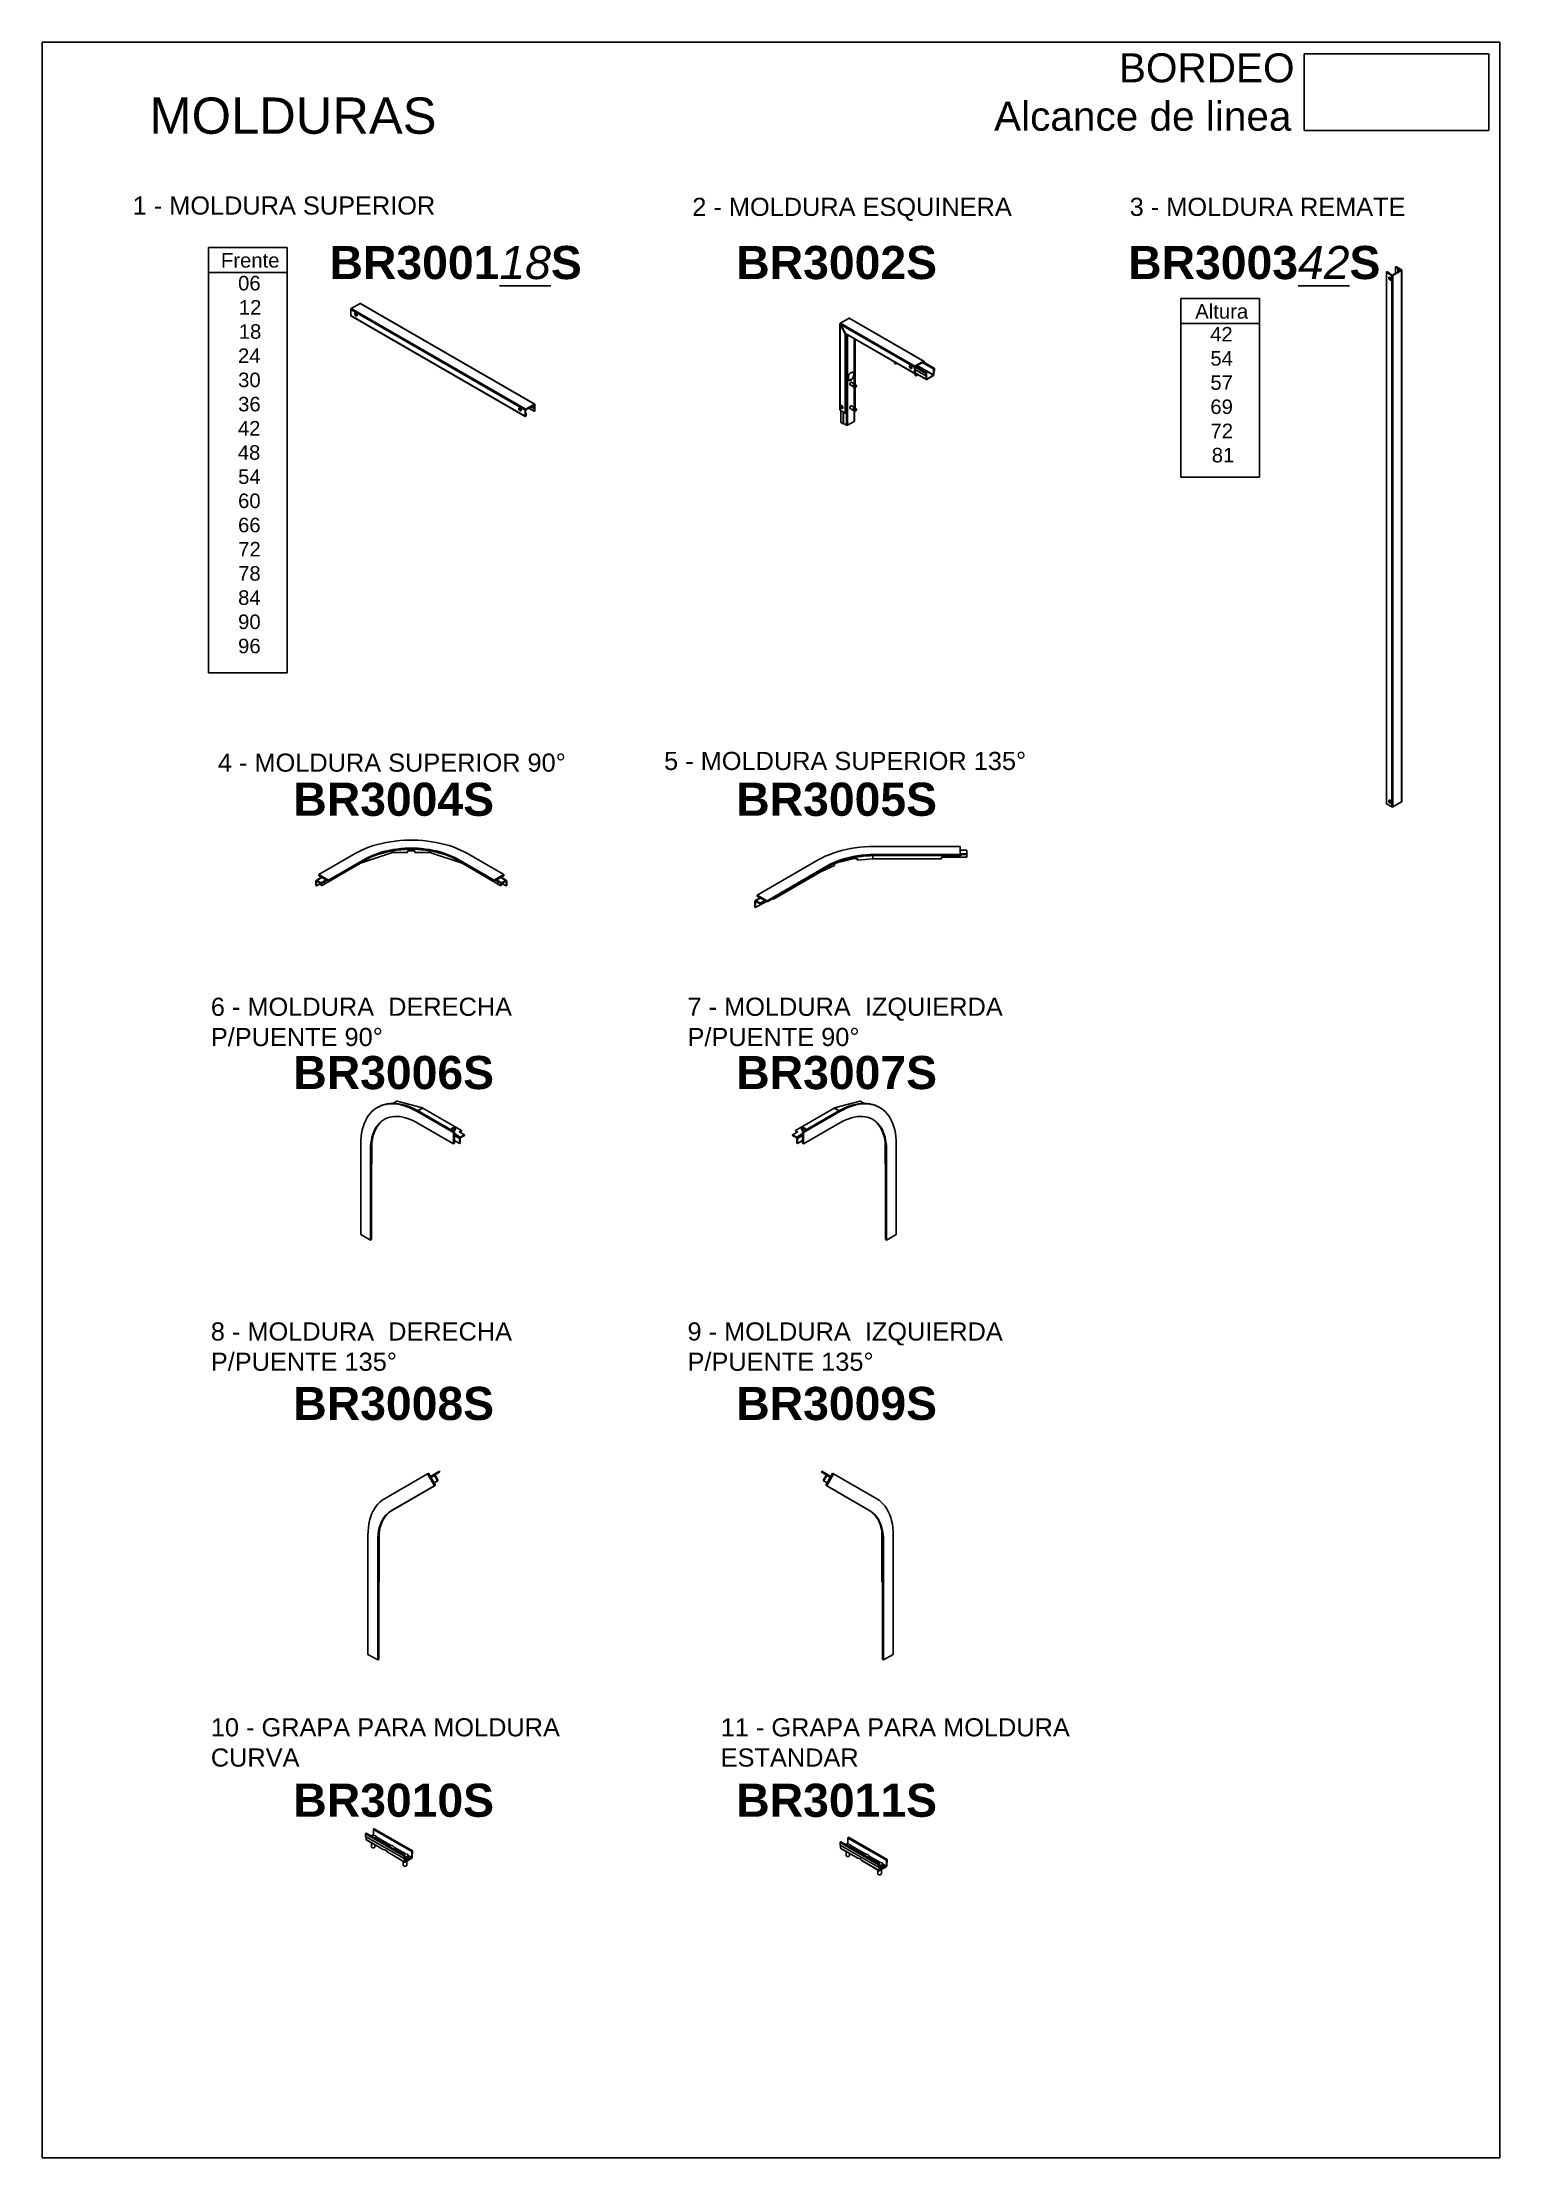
# Model space of a CAD drawing. Header units: inches. Extents: x 9936 to 27102, y -2774 to 11910.
# Drawn here: x 12255 to 14264, y -2774 to 141 of the extents above; entities that cross this region are included whole.
import ezdxf

# ---------------------------------------------------------------- set-up
doc = ezdxf.new("R2010")
doc.units = ezdxf.units.IN
doc.header["$MEASUREMENT"] = 0
doc.layers.add('TEXTO', color=7, linetype='Continuous')
doc.layers.add('VIÑETAS', color=5, linetype='Continuous')
doc.styles.get("Standard").update_dxf_attribs({"font": 'arial.ttf'})
picture_1 = doc.add_image_def('image1.jpg', size_in_pixel=(755, 314))

msp = doc.modelspace()

# ---------------------------------------------------------------- texts
at = {"color": 192, "char_height": 45.69253, "attachment_point": 1}
for s, insert in [('{\\fArial|b1|i0|c0|p34;BR3001\\fArial|b0|i1|c0|p34;\\L18\\fArial|b1|i0|c0|p34;\\lS}', (12651.127, -139.409)), ('{\\fArial|b1|i0|c0|p34;BR3002S}', (13211.858, -139.409)), ('{\\fArial|b1|i0|c0|p34;BR3003\\fArial|b0|i1|c0|p34;\\L42\\fArial|b1|i0|c0|p34;\\lS}', (13752.157, -139.409)), ('{\\fArial|b1|i0|c0|p34;BR3004S}', (12601.184, -879.183)), ('{\\fArial|b1|i0|c0|p34;BR3005S}', (13211.858, -879.183)), ('{\\fArial|b1|i0|c0|p34;BR3006S}', (12601.184, -1255.877)), ('{\\fArial|b1|i0|c0|p34;BR3007S}', (13211.858, -1255.877)), ('{\\fArial|b1|i0|c0|p34;BR3008S}', (12601.184, -1711.995)), ('{\\fArial|b1|i0|c0|p34;BR3009S}', (13211.858, -1711.995)), ('{\\fArial|b1|i0|c0|p34;BR3010S}', (12601.184, -2258.883)), ('{\\fArial|b1|i0|c0|p34;BR3011S}', (13211.858, -2258.883))]:
    msp.add_mtext_dynamic_manual_height_columns(s, width=536.06328, gutter_width=1, heights=[0], dxfattribs=dict(at, insert=insert))
at = {"layer": 'TEXTO', "attachment_point": 1}
for s, width, insert, char_height in [('\\pi2613.55421;BORDEO\\P\\pi2441.43962;Alcance de linea', 2849.13402, (11125.834, 126.093), 40), ('\\pi-41.61923;MOLDURAS', 303.8011, (12444.414, 65.2), 50), ('1 - MOLDURA SUPERIOR', 751.30533, (12379.679, -71.183), 25), (' 2 - MOLDURA ESQUINERA', 751.30533, (13141.523, -73.027), 25), (' 3 - MOLDURA REMATE', 751.30533, (13744.553, -73.027), 25), ('\\pi5.00863;Frente', 87.31603, (12496.391, -149.207), 20), ('\\pi7.3389;06\\P\\pi8.37574;12\\P\\pi8.25295;18\\P\\pi7.20248;24\\P\\pi7.37301;30\\P\\pi7.34572;36\\P\\pi7.03195;42\\P\\pi6.90916;48\\P\\pi7.37301;54\\P\\pi7.31162;60\\P\\pi7.28433;66\\P\\pi7.51626;72\\P\\pi7.39347;78\\P\\pi7.35937;84\\P\\pi7.36619;90\\P\\pi7.3389;96', 43.31355, (12517.727, -180.681), 20), ('\\pi7.7576;Altura', 87.31603, (13836.823, -219.553), 20), ('\\pi7.03195;42\\P\\pi7.37301;54\\P\\pi7.33208;57\\P\\pi7.25705;69\\P\\pi7.51626;72\\P\\pi9.24886;81', 43.31355, (13858.159, -251.028), 20), (' 4 - MOLDURA SUPERIOR 90°', 751.30533, (12487.469, -839.053), 25), (' 5 - MOLDURA SUPERIOR 135°', 751.30533, (13102.668, -836.722), 25), ('6 - MOLDURA  DERECHA P/PUENTE 90°', 536.50569, (12487.469, -1175.55), 25), ('7 - MOLDURA  IZQUIERDA P/PUENTE 90°', 536.50569, (13144.621, -1175.55), 25), ('8 - MOLDURA  DERECHA P/PUENTE 135°', 536.50569, (12487.469, -1623.123), 25), ('9 - MOLDURA  IZQUIERDA P/PUENTE 135°', 536.50569, (13144.621, -1623.123), 25), ('10 - GRAPA PARA MOLDURA  CURVA', 536.50569, (12487.469, -2168.705), 25), ('11 - GRAPA PARA MOLDURA  ESTANDAR', 536.50569, (13190.393, -2168.705), 25)]:
    msp.add_mtext_dynamic_manual_height_columns(s, width=width, gutter_width=1, heights=[0], dxfattribs=dict(at, insert=insert, char_height=char_height))

# ---------------------------------------------------------------- linework, layer by layer
at = {"layer": 'TEXTO', "color": 30, "true_color": 0xf8991e}
for p, q in [((12484.142, -141.393), (12592.851, -141.393)), ((12484.142, -727.8), (12484.142, -141.393)), ((12592.851, -141.393), (12592.851, -727.8)), ((12484.142, -175.914), (12592.851, -175.914)), ((13824.574, -211.74), (13933.283, -211.74)), ((13824.574, -457.921), (13824.574, -211.74)), ((13933.283, -211.74), (13933.283, -457.921)), ((13824.574, -246.26), (13933.283, -246.26)), ((13933.283, -457.921), (13824.574, -457.921)), ((12592.851, -727.8), (12484.142, -727.8))]:
    msp.add_line(p, q, dxfattribs=at)
at = {"layer": 'TEXTO'}
msp.add_lwpolyline([(12255.124, 141.265), (14264.347, 141.265), (14264.347, -2774.427), (12255.124, -2774.427)], close=True, dxfattribs=at)
at = {"layer": 'VIÑETAS', "linetype": 'Continuous'}
for p, q in [((14128.534, -172.885), (14116.532, -179.814)), ((14129.071, -173.195), (14117.07, -180.124)), ((14120.493, -168.544), (14120.493, -177.527)), ((14121.267, -168.565), (14120.73, -168.875)), ((14120.73, -168.875), (14123.693, -170.585)), ((14120.73, -177.39), (14120.73, -168.875)), ((14121.267, -168.565), (14124.23, -170.275)), ((14121.338, -168.524), (14121.875, -168.214)), ((14121.338, -168.524), (14128.534, -172.678)), ((14121.338, -168.606), (14121.338, -168.524)), ((14121.875, -168.214), (14129.071, -172.368)), ((14124.23, -170.275), (14123.693, -170.585)), ((14123.693, -170.585), (14123.693, -175.68)), ((14124.23, -170.275), (14124.23, -175.37)), ((14125.156, -174.835), (14125.178, -174.806)), ((14128.534, -172.678), (14129.071, -172.368)), ((14128.534, -172.678), (14128.534, -172.885)), ((14129.071, -173.195), (14128.534, -172.885)), ((14129.071, -173.195), (14129.071, -905.632)), ((14129.368, -905.219), (14129.368, -172.782)), ((14108.203, -175.639), (14108.203, -908.076)), ((14108.978, -175.659), (14108.44, -175.97)), ((14115.636, -180.124), (14108.44, -175.97)), ((14108.44, -175.97), (14108.44, -908.407)), ((14116.174, -179.814), (14108.978, -175.659)), ((14109.049, -175.619), (14109.586, -175.308)), ((14112.011, -177.329), (14109.049, -175.619)), ((14109.049, -175.619), (14109.049, -175.7)), ((14112.549, -177.019), (14109.586, -175.308)), ((14112.011, -177.329), (14112.549, -177.019)), ((14112.011, -177.411), (14112.011, -177.329)), ((14112.549, -177.721), (14112.549, -177.019)), ((14112.549, -184.846), (14112.549, -182.25)), ((14115.636, -180.124), (14116.174, -179.814)), ((14115.636, -180.124), (14115.636, -912.561)), ((14116.532, -179.814), (14117.07, -180.124)), ((14117.07, -180.124), (14117.07, -912.561)), ((12920.852, -365.764), (12680.435, -226.975)), ((12680.435, -235.285), (12680.435, -226.975)), ((12681.152, -225.734), (12693.154, -218.805)), ((12921.568, -364.523), (12681.152, -225.734)), ((12933.57, -357.595), (12693.154, -218.805)), ((12934.077, -357.545), (12693.66, -218.755)), ((12680.435, -235.285), (12920.852, -374.074)), ((12680.603, -235.655), (12921.019, -374.445)), ((12689.07, -235.525), (12686.824, -234.229)), ((13354.569, -247.134), (13354.569, -365.257)), ((13354.691, -246.644), (13355.359, -246.853)), ((13354.866, -246.456), (13355.403, -246.766)), ((13354.866, -247.88), (13355.403, -247.57)), ((13354.866, -247.88), (13362.062, -260.347)), ((13354.866, -365.671), (13354.866, -247.88)), ((13354.875, -246.327), (13355.405, -246.734)), ((13366.844, -239.199), (13355.304, -245.861)), ((13355.307, -245.859), (13355.473, -246.147)), ((13355.385, -247.583), (13457.387, -306.468)), ((13362.579, -260.046), (13355.385, -247.583)), ((13355.471, -245.988), (13355.491, -246.145)), ((13355.582, -246.042), (13367.582, -239.115)), ((13458.103, -305.227), (13355.582, -246.042)), ((13362.599, -260.037), (13362.062, -260.347)), ((13362.062, -369.825), (13362.062, -260.347)), ((13362.579, -260.046), (13457.387, -314.777)), ((13362.599, -260.037), (13362.622, -260.282)), ((13362.922, -260.518), (13457.555, -315.148)), ((13363.444, -369.495), (13363.444, -260.82)), ((13363.868, -261.654), (13363.444, -261.899)), ((13363.868, -261.654), (13364.175, -261.477)), ((13363.868, -261.654), (13363.868, -386.47)), ((13365.301, -261.892), (13365.301, -386.47)), ((13470.103, -298.299), (13367.582, -239.115)), ((13470.609, -298.249), (13368.319, -239.198)), ((13374.475, -267.187), (13374.475, -329.453)), ((13374.772, -329.624), (13374.772, -267.359)), ((13375.732, -330.665), (13375.732, -267.913)), ((13366.504, -317.861), (13366.504, -324.659)), ((13366.742, -317.433), (13366.742, -324.731)), ((13430.072, -299.283), (13429.904, -300.933)), ((13431.895, -300.335), (13431.792, -301.877)), ((13431.792, -301.877), (13432.01, -301.981)), ((13432.01, -301.981), (13431.978, -300.383)), ((13454.119, -307.528), (13451.41, -305.964)), ((13454.002, -308.079), (13451.754, -306.782)), ((13457.924, -306.157), (13457.387, -306.468)), ((13457.387, -314.777), (13457.387, -306.468)), ((13457.924, -314.467), (13457.387, -314.777)), ((13457.924, -314.467), (13457.924, -306.157)), ((13457.924, -306.303), (13473.115, -315.073)), ((13473.115, -318.494), (13457.924, -309.724)), ((13458.532, -310.695), (13457.924, -310.344)), ((13457.995, -311.005), (13457.924, -310.964)), ((13457.924, -314.385), (13457.995, -314.426)), ((13457.995, -311.005), (13458.532, -310.695)), ((13457.995, -314.426), (13457.995, -311.005)), ((13457.995, -314.426), (13458.532, -314.116)), ((13458.103, -305.227), (13470.103, -298.299)), ((13458.103, -305.847), (13470.103, -298.92)), ((13458.103, -305.227), (13458.103, -305.847)), ((13458.36, -315.582), (13458.188, -317.261)), ((13458.432, -314.547), (13473.933, -323.495)), ((13473.724, -323.031), (13458.521, -314.255)), ((13458.532, -314.116), (13458.532, -310.695)), ((13474.093, -314.041), (13459.002, -305.329)), ((13460.223, -316.014), (13460.076, -318.205)), ((13460.076, -318.205), (13460.294, -318.309)), ((13460.294, -318.309), (13460.249, -316.011)), ((13462.984, -305.62), (13460.741, -304.325)), ((13483.793, -317.219), (13461.099, -304.118)), ((13461.682, -317.261), (13461.591, -316.37)), ((13462.472, -306.883), (13462.242, -307.199)), ((13483.614, -317.529), (13464.23, -306.339)), ((13465.435, -308.502), (13465.433, -308.583)), ((13465.435, -309.042), (13465.435, -308.502)), ((13483.793, -308.909), (13468.296, -299.963)), ((13484.77, -307.877), (13469.679, -299.165)), ((13470.103, -298.299), (13470.103, -298.92)), ((13470.103, -298.92), (13470.282, -299.023)), ((13470.282, -299.023), (13470.819, -298.713)), ((13470.282, -299.023), (13470.282, -299.513)), ((13470.819, -298.713), (13470.819, -299.823)), ((13473.653, -314.763), (13473.115, -315.073)), ((13473.115, -315.073), (13473.115, -318.494)), ((13473.653, -318.184), (13473.115, -318.494)), ((13473.653, -314.763), (13473.653, -318.184)), ((13473.688, -314.701), (13473.724, -314.722)), ((13473.724, -314.722), (13474.261, -314.412)), ((13473.724, -323.031), (13473.724, -314.722)), ((13474.261, -322.721), (13474.261, -314.412)), ((13483.614, -317.529), (13474.44, -322.825)), ((13483.614, -318.15), (13474.44, -323.445)), ((13483.614, -318.15), (13483.614, -317.529)), ((13484.33, -308.599), (13483.793, -308.909)), ((13483.793, -308.909), (13483.793, -317.219)), ((13483.793, -317.219), (13484.33, -316.908)), ((13484.33, -308.599), (13484.33, -316.908)), ((13484.33, -311.938), (13484.401, -311.979)), ((13484.401, -308.558), (13484.366, -308.538)), ((13484.401, -308.558), (13484.938, -308.248)), ((13484.401, -311.979), (13484.401, -308.558)), ((13484.401, -311.979), (13484.938, -311.669)), ((13484.938, -311.669), (13484.938, -308.248)), ((13368.351, -330.536), (13368.239, -330.455)), ((13368.351, -330.536), (13373.301, -333.393)), ((13375.3, -329.929), (13370.351, -327.072)), ((13373.508, -332.933), (13375.497, -334.369)), ((13374.475, -333.631), (13374.475, -362.114)), ((13374.595, -330.315), (13376.986, -332.515)), ((13376.765, -331.315), (13374.595, -330.315)), ((13374.772, -362.286), (13374.772, -333.845)), ((13377.244, -331.343), (13375.005, -330.339)), ((13375.732, -362.401), (13375.732, -334.47)), ((13376.716, -333.752), (13376.078, -334.457)), ((13376.986, -332.515), (13376.765, -331.315)), ((13473.724, -323.031), (13474.261, -322.721)), ((13474.44, -322.825), (13474.261, -322.721)), ((13474.44, -322.825), (13474.44, -323.445)), ((12915.344, -366.151), (12913.098, -364.854)), ((12921.389, -365.454), (12920.852, -365.764)), ((12920.852, -374.074), (12920.852, -365.764)), ((12921.389, -373.764), (12920.852, -374.074)), ((12921.389, -373.764), (12921.389, -365.454)), ((12921.997, -369.991), (12921.389, -369.64)), ((12921.46, -370.302), (12921.389, -370.261)), ((12921.389, -373.682), (12921.46, -373.723)), ((12921.46, -370.302), (12921.997, -369.991)), ((12921.46, -373.723), (12921.46, -370.302)), ((12921.46, -373.723), (12921.997, -373.413)), ((12921.568, -364.523), (12933.57, -357.595)), ((12921.568, -365.144), (12933.57, -358.215)), ((12921.568, -364.523), (12921.568, -365.144)), ((12921.997, -373.413), (12921.997, -369.991)), ((12925.527, -362.858), (12933.309, -367.35)), ((12933.141, -366.979), (12925.765, -362.721)), ((12928.728, -361.011), (12933.141, -363.558)), ((12929.265, -360.7), (12933.679, -363.248)), ((12933.679, -363.248), (12933.141, -363.558)), ((12933.141, -363.558), (12933.141, -366.979)), ((12933.679, -366.669), (12933.141, -366.979)), ((12933.57, -358.215), (12933.57, -357.595)), ((12933.749, -358.319), (12933.57, -358.215)), ((12933.679, -363.248), (12933.679, -366.669)), ((12933.749, -366.628), (12933.679, -366.588)), ((12934.287, -358.008), (12933.749, -358.319)), ((12933.749, -358.319), (12933.749, -366.628)), ((12933.749, -366.628), (12934.287, -366.318)), ((12934.287, -358.008), (12934.287, -366.318)), ((13354.866, -365.671), (13362.062, -369.825)), ((13355.827, -366.226), (13355.827, -382.336)), ((13356.064, -382.667), (13356.064, -366.363)), ((13359.027, -368.073), (13359.027, -384.377)), ((13359.564, -368.384), (13359.564, -384.067)), ((13368.351, -363.198), (13368.239, -363.117)), ((13368.351, -363.198), (13373.301, -366.055)), ((13375.3, -362.591), (13370.351, -359.733)), ((13373.508, -365.594), (13375.497, -367.031)), ((13374.475, -366.293), (13374.475, -381.174)), ((13374.595, -362.976), (13376.986, -365.177)), ((13376.765, -363.976), (13374.595, -362.976)), ((13374.772, -380.761), (13374.772, -366.507)), ((13377.244, -364.005), (13375.005, -363.001)), ((13376.716, -366.413), (13376.078, -367.119)), ((13376.986, -365.177), (13376.765, -363.976)), ((13359.027, -384.377), (13356.064, -382.667)), ((13359.564, -384.067), (13359.027, -384.377)), ((13363.868, -386.47), (13359.564, -383.986)), ((13374.475, -381.174), (13365.301, -386.47)), ((14112.549, -905.852), (14112.549, -903.256)), ((14115.636, -912.561), (14108.44, -908.407)), ((14129.071, -905.632), (14117.07, -912.561)), ((12686.239, -976.961), (12636.176, -1005.861)), ((12640.213, -1021.178), (12693.662, -990.323)), ((12649.611, -1013.617), (12699.674, -984.716)), ((12649.611, -1015.169), (12699.674, -986.268)), ((12693.662, -989.739), (12693.662, -990.323)), ((12693.745, -990.286), (12738.105, -975.501)), ((12693.745, -989.69), (12693.745, -990.286)), ((12699.674, -986.268), (12699.674, -984.716)), ((12738.105, -973.078), (12738.105, -975.501)), ((12738.307, -973.044), (12738.307, -975.469)), ((12738.307, -975.469), (12758.808, -975.469)), ((12768.808, -973.02), (12758.808, -973.02)), ((12758.808, -973.02), (12758.808, -975.469)), ((12768.808, -975.469), (12768.808, -973.02)), ((12768.808, -975.469), (12789.31, -975.469)), ((12789.31, -973.044), (12789.31, -975.469)), ((12789.511, -973.078), (12789.511, -975.501)), ((12789.511, -975.501), (12833.872, -990.286)), ((12827.943, -984.716), (12878.006, -1013.617)), ((12827.943, -986.268), (12827.943, -984.716)), ((12827.943, -986.268), (12878.006, -1015.169)), ((12833.872, -989.69), (12833.872, -990.286)), ((12833.955, -989.739), (12833.955, -990.323)), ((12833.955, -990.323), (12887.404, -1021.178)), ((12891.441, -1005.861), (12841.378, -976.961)), ((13324.585, -985.773), (13240.793, -1034.146)), ((13350.559, -989.55), (13347.055, -991.102)), ((13347.055, -991.102), (13347.055, -993.552)), ((13350.559, -989.042), (13350.559, -989.55)), ((13374.424, -983.834), (13350.65, -989.519)), ((13350.65, -989.005), (13350.65, -989.519)), ((13374.424, -982.25), (13374.424, -983.834)), ((13374.526, -982.232), (13374.526, -983.819)), ((13378.905, -983.486), (13374.526, -983.819)), ((13378.748, -983.498), (13378.748, -985.243)), ((13378.748, -985.243), (13378.905, -985.935)), ((13378.905, -985.935), (13378.905, -983.486)), ((13378.905, -985.935), (13400.144, -984.321)), ((13400.144, -979.754), (13400.144, -984.321)), ((13400.197, -979.753), (13400.197, -984.319)), ((13400.197, -984.319), (13494.587, -984.319)), ((13520.673, -967.221), (13402.173, -967.221)), ((13402.173, -978.189), (13520.673, -978.189)), ((13402.173, -979.741), (13402.173, -978.189)), ((13402.173, -979.741), (13520.673, -979.741)), ((13529.587, -981.87), (13494.587, -981.87)), ((13494.587, -981.87), (13494.587, -984.319)), ((13520.673, -978.189), (13520.673, -967.221)), ((13529.587, -972.005), (13520.673, -972.005)), ((13520.673, -972.301), (13529.587, -972.301)), ((13520.673, -977.143), (13529.587, -977.143)), ((13520.673, -978.131), (13529.587, -978.131)), ((13520.673, -979.741), (13520.673, -978.189)), ((13529.587, -972.301), (13529.587, -972.005)), ((13529.587, -977.143), (13529.587, -972.301)), ((13529.587, -977.143), (13529.587, -978.131)), ((13529.587, -978.131), (13529.587, -981.87)), ((12633.142, -1015.143), (12632.286, -1014.649)), ((12632.286, -1014.649), (12632.286, -1021.092)), ((12640.026, -1009.636), (12632.621, -1013.91)), ((12633.142, -1015.143), (12633.427, -1014.978)), ((12633.142, -1015.143), (12633.142, -1021.586)), ((12639.007, -1018.2), (12633.142, -1021.586)), ((12633.427, -1013.99), (12640.498, -1009.908)), ((12633.427, -1013.99), (12639.358, -1017.414)), ((12633.427, -1014.978), (12633.427, -1013.99)), ((12633.427, -1014.978), (12639.358, -1018.402)), ((12636.176, -1005.861), (12649.611, -1013.617)), ((12636.176, -1007.413), (12636.176, -1005.861)), ((12636.176, -1007.413), (12649.611, -1015.169)), ((12639.358, -1017.414), (12646.429, -1013.332)), ((12639.358, -1018.402), (12647.284, -1013.826)), ((12639.358, -1017.414), (12639.358, -1018.402)), ((12639.358, -1018.402), (12639.358, -1020.684)), ((12640.213, -1021.178), (12640.213, -1017.908)), ((12649.611, -1015.169), (12649.611, -1013.617)), ((12878.006, -1013.617), (12891.441, -1005.861)), ((12878.006, -1015.169), (12891.441, -1007.413)), ((12878.006, -1015.169), (12878.006, -1013.617)), ((12880.332, -1013.826), (12888.259, -1018.402)), ((12881.188, -1013.332), (12888.259, -1017.414)), ((12887.118, -1009.908), (12894.189, -1013.99)), ((12887.404, -1017.908), (12887.404, -1021.178)), ((12894.996, -1013.91), (12887.591, -1009.636)), ((12888.259, -1017.414), (12894.189, -1013.99)), ((12888.259, -1018.402), (12894.189, -1014.978)), ((12888.259, -1017.414), (12888.259, -1018.402)), ((12888.259, -1020.684), (12888.259, -1018.402)), ((12894.475, -1021.586), (12888.609, -1018.2)), ((12891.441, -1007.413), (12891.441, -1005.861)), ((12894.189, -1014.978), (12894.189, -1013.99)), ((12894.189, -1014.978), (12894.475, -1015.143)), ((12895.33, -1014.649), (12894.475, -1015.143)), ((12894.475, -1015.143), (12894.475, -1021.586)), ((12895.33, -1014.649), (12895.33, -1021.092)), ((13254.228, -1041.901), (13338.02, -993.529)), ((13254.228, -1043.453), (13338.02, -995.081)), ((13263.276, -1039.63), (13330.02, -1001.1)), ((13330.02, -999.699), (13330.02, -1001.1)), ((13330.06, -1001.08), (13347.055, -993.552)), ((13330.06, -999.676), (13330.06, -1001.08)), ((13338.02, -995.081), (13338.02, -993.529)), ((12632.286, -1021.092), (12633.142, -1021.586)), ((12639.358, -1020.684), (12640.213, -1021.178)), ((12888.259, -1020.684), (12887.404, -1021.178)), ((12895.33, -1021.092), (12894.475, -1021.586)), ((13238.527, -1042.984), (13237.672, -1042.49)), ((13237.672, -1042.49), (13237.672, -1050.974)), ((13244.643, -1037.92), (13238.006, -1041.751)), ((13238.527, -1042.984), (13238.813, -1042.819)), ((13253.32, -1042.928), (13238.527, -1051.468)), ((13238.527, -1042.984), (13238.527, -1051.468)), ((13238.813, -1041.831), (13245.116, -1038.192)), ((13238.813, -1041.831), (13244.743, -1045.255)), ((13238.813, -1042.819), (13238.813, -1041.831)), ((13238.813, -1042.819), (13244.743, -1046.243)), ((13240.793, -1034.146), (13254.228, -1041.901)), ((13240.793, -1035.697), (13240.793, -1034.146)), ((13240.793, -1035.697), (13254.228, -1043.453)), ((13243.105, -1045.297), (13242.935, -1045.296)), ((13244.743, -1045.255), (13251.046, -1041.616)), ((13244.743, -1046.243), (13251.902, -1042.11)), ((13244.743, -1045.255), (13244.743, -1046.243)), ((13254.228, -1043.453), (13254.228, -1041.901)), ((13262.42, -1038.724), (13262.42, -1039.136)), ((13262.42, -1039.136), (13263.276, -1039.63)), ((13263.276, -1039.63), (13263.276, -1038.23)), ((13237.672, -1050.974), (13238.527, -1051.468)), ((12716.933, -1327.006), (12718.276, -1326.231)), ((12738.857, -1321.094), (12743.846, -1318.214)), ((12739.28, -1321.099), (12744.357, -1318.168)), ((12744.357, -1318.168), (12779.343, -1327.54)), ((12771.778, -1332.437), (12773.122, -1331.662)), ((12821.841, -1361.338), (12771.778, -1332.437)), ((12772.661, -1331.397), (12779.343, -1327.54)), ((12772.85, -1331.424), (12772.922, -1331.543)), ((12772.922, -1331.543), (12779.638, -1327.666)), ((12772.922, -1331.547), (12772.922, -1331.543)), ((12823.185, -1360.562), (12773.122, -1331.662)), ((12779.638, -1327.666), (12833.087, -1358.521)), ((13346.936, -1327.666), (13293.487, -1358.521)), ((13303.389, -1360.562), (13353.452, -1331.662)), ((13304.733, -1361.338), (13354.796, -1332.437)), ((13353.652, -1331.543), (13346.936, -1327.666)), ((13382.217, -1318.168), (13347.231, -1327.54)), ((13353.913, -1331.397), (13347.231, -1327.54)), ((13354.796, -1332.437), (13353.452, -1331.662)), ((13353.725, -1331.424), (13353.652, -1331.543)), ((13353.652, -1331.547), (13353.652, -1331.543)), ((13387.294, -1321.099), (13382.217, -1318.168)), ((13387.717, -1321.094), (13382.728, -1318.214)), ((13409.641, -1327.006), (13408.298, -1326.231)), ((12771.778, -1347.952), (12821.841, -1376.852)), ((12821.841, -1361.338), (12823.185, -1360.562)), ((12821.841, -1376.852), (12821.841, -1361.338)), ((12823.185, -1376.077), (12823.185, -1360.562)), ((12823.185, -1362.92), (12831.397, -1367.66)), ((12823.185, -1365.554), (12830.256, -1369.636)), ((12833.087, -1358.521), (12829.905, -1360.358)), ((12829.905, -1360.358), (12836.976, -1364.44)), ((12831.111, -1369.142), (12830.256, -1369.636)), ((12830.256, -1376.484), (12830.256, -1369.636)), ((12830.76, -1360.852), (12833.087, -1359.509)), ((12831.111, -1375.99), (12831.111, -1369.142)), ((12831.397, -1367.66), (12836.976, -1364.44)), ((12831.397, -1368.648), (12836.976, -1365.428)), ((12831.397, -1367.66), (12831.397, -1368.648)), ((12833.087, -1358.521), (12833.087, -1359.509)), ((12836.976, -1364.44), (12836.976, -1365.428)), ((13296.669, -1360.358), (13289.598, -1364.44)), ((13295.177, -1367.66), (13289.598, -1364.44)), ((13289.598, -1364.44), (13289.598, -1365.428)), ((13295.177, -1368.648), (13289.598, -1365.428)), ((13293.487, -1358.521), (13296.669, -1360.358)), ((13293.487, -1358.521), (13293.487, -1359.509)), ((13295.814, -1360.852), (13293.487, -1359.509)), ((13303.389, -1362.92), (13295.177, -1367.66)), ((13295.177, -1367.66), (13295.177, -1368.648)), ((13295.463, -1369.142), (13296.318, -1369.636)), ((13295.463, -1375.99), (13295.463, -1369.142)), ((13303.389, -1365.554), (13296.318, -1369.636)), ((13296.318, -1376.484), (13296.318, -1369.636)), ((13304.733, -1361.338), (13303.389, -1360.562)), ((13303.389, -1376.077), (13303.389, -1360.562)), ((13354.796, -1347.952), (13304.733, -1376.852)), ((13304.733, -1376.852), (13304.733, -1361.338)), ((12694.209, -1377.232), (12694.209, -1501.999)), ((12707.644, -1384.988), (12708.987, -1384.212)), ((12707.644, -1509.755), (12707.644, -1384.988)), ((12708.987, -1508.979), (12708.987, -1384.212)), ((12709.491, -1403.936), (12709.491, -1375.233)), ((12821.841, -1376.852), (12823.185, -1376.077)), ((12823.185, -1372.402), (12830.256, -1376.484)), ((12830.256, -1376.484), (12831.111, -1375.99)), ((13296.318, -1376.484), (13295.463, -1375.99)), ((13303.389, -1372.402), (13296.318, -1376.484)), ((13304.733, -1376.852), (13303.389, -1376.077)), ((13417.083, -1403.936), (13417.083, -1375.233)), ((13418.93, -1384.988), (13417.587, -1384.212)), ((13417.587, -1508.979), (13417.587, -1384.212)), ((13418.93, -1509.755), (13418.93, -1384.988)), ((13432.366, -1377.232), (13432.366, -1501.999)), ((12709.491, -1403.936), (12708.987, -1404.227)), ((13417.083, -1403.936), (13417.587, -1404.227)), ((12694.209, -1501.999), (12707.644, -1509.755)), ((12707.644, -1509.755), (12708.987, -1508.979)), ((13418.93, -1509.755), (13417.587, -1508.979)), ((13432.366, -1501.999), (13418.93, -1509.755)), ((12786.344, -1831.917), (12726.844, -1866.276)), ((12786.344, -1831.917), (12787.688, -1831.141)), ((12795.844, -1848.371), (12786.344, -1831.917)), ((12797.188, -1847.596), (12787.688, -1831.141)), ((12790.188, -1835.471), (12796.139, -1832.035)), ((12790.994, -1836.868), (12795.805, -1834.09)), ((12796.661, -1833.596), (12795.805, -1834.09)), ((12799.998, -1841.353), (12795.805, -1834.09)), ((12796.139, -1832.035), (12802.779, -1828.202)), ((12796.139, -1832.035), (12796.744, -1833.082)), ((12800.854, -1840.859), (12796.661, -1833.596)), ((12803.384, -1829.249), (12796.724, -1833.095)), ((12796.744, -1833.082), (12803.384, -1829.249)), ((12802.779, -1828.202), (12803.384, -1829.249)), ((13329.657, -1828.202), (13329.052, -1829.249)), ((13329.052, -1829.249), (13335.712, -1833.095)), ((13335.692, -1833.082), (13329.052, -1829.249)), ((13336.297, -1832.035), (13329.657, -1828.202)), ((13331.582, -1840.859), (13335.776, -1833.596)), ((13332.438, -1841.353), (13336.631, -1834.09)), ((13335.249, -1847.596), (13344.749, -1831.141)), ((13336.297, -1832.035), (13335.692, -1833.082)), ((13335.776, -1833.596), (13336.631, -1834.09)), ((13342.248, -1835.471), (13336.297, -1832.035)), ((13336.592, -1848.371), (13346.092, -1831.917)), ((13341.442, -1836.868), (13336.631, -1834.09)), ((13346.092, -1831.917), (13344.749, -1831.141)), ((13346.092, -1831.917), (13405.592, -1866.276)), ((12736.344, -1882.731), (12795.844, -1848.371)), ((12737.688, -1881.955), (12797.188, -1847.596)), ((12795.188, -1844.132), (12800.854, -1840.859)), ((12795.188, -1844.132), (12799.998, -1841.353)), ((12795.844, -1848.371), (12797.188, -1847.596)), ((12799.998, -1841.353), (12800.854, -1840.859)), ((13337.248, -1844.132), (13331.582, -1840.859)), ((13332.438, -1841.353), (13331.582, -1840.859)), ((13337.249, -1844.132), (13332.438, -1841.353)), ((13336.592, -1848.371), (13335.249, -1847.596)), ((13394.749, -1881.955), (13335.249, -1847.596)), ((13396.092, -1882.731), (13336.592, -1848.371)), ((12736.344, -1882.731), (12737.688, -1881.955)), ((13396.092, -1882.731), (13394.749, -1881.955)), ((12704.119, -1916.511), (12704.119, -2080.636)), ((12717.554, -1924.267), (12718.898, -1923.491)), ((12717.554, -2088.392), (12717.554, -1924.267)), ((12718.898, -2087.616), (12718.898, -1923.491)), ((12719.756, -1980.834), (12719.756, -1911.911)), ((13412.68, -1980.834), (13412.68, -1911.911)), ((13414.882, -1924.267), (13413.538, -1923.491)), ((13413.538, -2087.616), (13413.538, -1923.491)), ((13414.882, -2088.392), (13414.882, -1924.267)), ((13428.317, -1916.511), (13428.317, -2080.636)), ((12719.756, -1980.834), (12718.898, -1981.33)), ((13412.68, -1980.834), (13413.538, -1981.33)), ((12704.119, -2080.636), (12717.554, -2088.392)), ((12717.554, -2088.392), (12718.898, -2087.616)), ((13414.882, -2088.392), (13413.538, -2087.616)), ((13428.317, -2080.636), (13414.882, -2088.392)), ((12700.827, -2328.144), (12753.86, -2358.759)), ((12700.827, -2331.647), (12700.827, -2328.144)), ((12753.86, -2362.262), (12700.827, -2331.647)), ((12701.435, -2335.898), (12701.435, -2331.998)), ((12754.837, -2357.727), (12701.804, -2327.112)), ((12710.395, -2329.844), (12708.36, -2330.896)), ((12714.745, -2330.668), (12710.395, -2329.844)), ((12764.537, -2352.595), (12711.504, -2321.98)), ((12711.504, -2321.98), (12711.504, -2330.054)), ((12765.515, -2351.563), (12712.482, -2320.948)), ((12715.685, -2333.255), (12714.745, -2330.668)), ((12735.306, -2343.826), (12715.337, -2332.299)), ((12725.237, -2349.639), (12701.435, -2335.898)), ((12701.645, -2336.362), (12724.975, -2349.831)), ((12708.954, -2340.582), (12708.954, -2346.067)), ((12709.005, -2346.349), (12708.954, -2346.067)), ((12713.714, -2346.067), (12713.714, -2343.33)), ((12713.975, -2334.138), (12715.685, -2333.255)), ((12734.237, -2343.623), (12715.528, -2332.822)), ((12715.685, -2333.255), (12715.685, -2335.125)), ((12716.584, -2335.644), (12716.584, -2334.881)), ((12725.077, -2349.764), (12725.345, -2349.576)), ((12754.468, -2366.514), (12730.666, -2352.773)), ((12731.347, -2353.509), (12754.678, -2366.978)), ((12734.237, -2343.623), (12734.237, -2344.243)), ((12755.263, -2355.347), (12740.735, -2346.96)), ((12741.446, -2348.405), (12741.446, -2347.784)), ((12754.222, -2355.16), (12741.446, -2347.784)), ((12741.446, -2348.405), (12741.487, -2348.662)), ((12754.235, -2355.153), (12752.2, -2356.205)), ((12754.397, -2358.449), (12753.86, -2358.759)), ((12753.86, -2358.759), (12753.86, -2362.262)), ((12758.586, -2355.976), (12754.235, -2355.153)), ((12754.397, -2358.449), (12754.397, -2361.952)), ((12754.432, -2358.388), (12754.468, -2358.408)), ((12754.468, -2358.408), (12755.005, -2358.098)), ((12754.468, -2366.514), (12754.468, -2358.408)), ((12755.005, -2366.203), (12755.005, -2358.098)), ((12755.005, -2360.116), (12756.114, -2360.326)), ((12764.358, -2361.011), (12755.184, -2366.307)), ((12764.358, -2361.632), (12755.184, -2366.928)), ((12756.114, -2360.326), (12759.525, -2358.563)), ((12756.114, -2360.326), (12756.114, -2362.776)), ((12756.114, -2362.776), (12759.525, -2361.013)), ((12759.525, -2358.563), (12758.586, -2355.976)), ((12764.537, -2360.701), (12759.178, -2357.607)), ((12764.358, -2361.011), (12759.368, -2358.131)), ((12759.525, -2358.563), (12759.525, -2361.013)), ((12760.425, -2361.006), (12760.425, -2360.189)), ((12764.358, -2361.632), (12764.358, -2361.011)), ((12765.074, -2352.285), (12764.537, -2352.595)), ((12764.537, -2352.595), (12764.537, -2360.701)), ((12764.537, -2360.701), (12765.074, -2360.391)), ((12765.074, -2352.285), (12765.074, -2360.391)), ((12765.074, -2355.706), (12765.145, -2355.747)), ((12765.145, -2352.244), (12765.11, -2352.224)), ((12765.145, -2352.244), (12765.682, -2351.934)), ((12765.145, -2355.747), (12765.145, -2352.244)), ((12765.145, -2355.747), (12765.682, -2355.437)), ((12765.682, -2355.437), (12765.682, -2351.934)), ((13355.127, -2340.003), (13408.16, -2370.618)), ((13355.127, -2343.506), (13355.127, -2340.003)), ((13408.16, -2374.121), (13355.127, -2343.506)), ((13355.735, -2347.758), (13355.735, -2343.857)), ((13379.537, -2361.498), (13355.735, -2347.758)), ((13355.945, -2348.222), (13379.275, -2361.69)), ((13409.137, -2369.586), (13356.104, -2338.971)), ((13364.695, -2341.703), (13362.66, -2342.755)), ((13363.254, -2352.441), (13363.254, -2357.926)), ((13363.305, -2358.208), (13363.254, -2357.926)), ((13369.045, -2342.527), (13364.695, -2341.703)), ((13418.837, -2364.455), (13365.804, -2333.839)), ((13365.804, -2333.839), (13365.804, -2341.913)), ((13419.815, -2363.422), (13366.782, -2332.807)), ((13368.014, -2357.926), (13368.014, -2355.189)), ((13368.276, -2345.997), (13369.985, -2345.114)), ((13369.985, -2345.114), (13369.045, -2342.527)), ((13389.606, -2355.685), (13369.637, -2344.158)), ((13388.537, -2355.482), (13369.828, -2344.681)), ((13369.985, -2345.114), (13369.985, -2346.984)), ((13370.884, -2347.503), (13370.884, -2346.74)), ((13379.377, -2361.623), (13379.645, -2361.436)), ((13388.537, -2355.482), (13388.537, -2356.102)), ((13409.564, -2367.207), (13395.035, -2358.819)), ((13395.746, -2360.264), (13395.746, -2359.644)), ((13408.522, -2367.019), (13395.746, -2359.644)), ((13395.746, -2360.264), (13395.787, -2360.521)), ((12752.795, -2365.891), (12752.795, -2371.376)), ((12752.845, -2371.658), (12752.795, -2371.376)), ((12754.397, -2361.952), (12753.86, -2362.262)), ((12754.468, -2366.514), (12755.005, -2366.203)), ((12755.005, -2362.566), (12756.114, -2362.776)), ((12755.184, -2366.307), (12755.005, -2366.204)), ((12755.184, -2366.307), (12755.184, -2366.928)), ((12757.555, -2371.376), (12757.555, -2365.559)), ((13408.768, -2378.373), (13384.966, -2364.632)), ((13385.647, -2365.368), (13408.978, -2378.837)), ((13408.535, -2367.012), (13406.5, -2368.064)), ((13407.095, -2377.75), (13407.095, -2383.235)), ((13407.146, -2383.517), (13407.095, -2383.235)), ((13408.697, -2370.308), (13408.16, -2370.618)), ((13408.16, -2370.618), (13408.16, -2374.121)), ((13408.697, -2373.811), (13408.16, -2374.121)), ((13412.886, -2367.836), (13408.535, -2367.012)), ((13408.697, -2370.308), (13408.697, -2373.811)), ((13408.732, -2370.247), (13408.768, -2370.267)), ((13408.768, -2370.267), (13409.305, -2369.957)), ((13408.768, -2378.373), (13408.768, -2370.267)), ((13408.768, -2378.373), (13409.305, -2378.063)), ((13409.305, -2378.063), (13409.305, -2369.957)), ((13409.305, -2371.975), (13410.415, -2372.186)), ((13409.305, -2374.425), (13410.415, -2374.635)), ((13409.484, -2378.166), (13409.305, -2378.063)), ((13418.658, -2372.87), (13409.484, -2378.166)), ((13418.658, -2373.491), (13409.484, -2378.787)), ((13409.484, -2378.166), (13409.484, -2378.787)), ((13410.415, -2372.186), (13413.825, -2370.422)), ((13410.415, -2372.186), (13410.415, -2374.635)), ((13410.415, -2374.635), (13413.825, -2372.872)), ((13411.855, -2383.235), (13411.855, -2377.418)), ((13413.825, -2370.422), (13412.886, -2367.836)), ((13418.837, -2372.56), (13413.478, -2369.466)), ((13418.658, -2372.87), (13413.668, -2369.99)), ((13413.825, -2370.422), (13413.825, -2372.872)), ((13414.725, -2372.865), (13414.725, -2372.048)), ((13418.658, -2373.491), (13418.658, -2372.87)), ((13419.374, -2364.144), (13418.837, -2364.455)), ((13418.837, -2364.455), (13418.837, -2372.56)), ((13418.837, -2372.56), (13419.374, -2372.25)), ((13419.374, -2364.144), (13419.374, -2372.25)), ((13419.374, -2367.566), (13419.445, -2367.606)), ((13419.445, -2364.103), (13419.41, -2364.083)), ((13419.445, -2364.103), (13419.983, -2363.793)), ((13419.445, -2367.606), (13419.445, -2364.103)), ((13419.445, -2367.606), (13419.983, -2367.296)), ((13419.983, -2367.296), (13419.983, -2363.793))]:
    msp.add_line(p, q, dxfattribs=at)
at = {"layer": 'VIÑETAS', "linetype": 'Continuous', "flags": 128}
for points in [[(14121.875, -168.214), (14121.613, -168.112), (14121.303, -168.077), (14120.993, -168.112), (14120.73, -168.214), (14120.554, -168.365), (14120.493, -168.544), (14120.554, -168.723), (14120.73, -168.875)], [(14121.338, -168.524), (14121.322, -168.518), (14121.303, -168.516), (14121.284, -168.518), (14121.267, -168.524), (14121.257, -168.533), (14121.253, -168.544), (14121.257, -168.555), (14121.267, -168.565)], [(14124.618, -175.145), (14124.878, -174.908), (14125.213, -174.802)], [(14109.586, -175.308), (14109.323, -175.207), (14109.013, -175.171), (14108.703, -175.207), (14108.44, -175.308), (14108.265, -175.46), (14108.203, -175.639), (14108.265, -175.818), (14108.44, -175.97)], [(14109.049, -175.619), (14109.032, -175.612), (14109.013, -175.61), (14108.994, -175.612), (14108.978, -175.619), (14108.967, -175.628), (14108.963, -175.639), (14108.967, -175.65), (14108.978, -175.659)], [(14114.855, -185.388), (14114.727, -184.57), (14114.362, -183.729), (14113.815, -182.992), (14113.171, -182.472), (14112.527, -182.248), (14111.98, -182.354), (14111.615, -182.774), (14111.487, -183.444), (14111.615, -184.262), (14111.98, -185.104), (14112.527, -185.841), (14113.171, -186.361), (14113.815, -186.585), (14114.362, -186.479), (14114.727, -186.058), (14114.855, -185.388)], [(14112.28, -182.252), (14112.153, -182.464), (14112.025, -183.134), (14112.153, -183.952), (14112.518, -184.794), (14113.064, -185.53), (14113.708, -186.05), (14114.353, -186.274), (14114.6, -186.27)], [(12689.189, -234.876), (12689.061, -234.058), (12688.696, -233.217), (12688.15, -232.48), (12687.506, -231.961), (12686.862, -231.737), (12686.316, -231.843), (12685.952, -232.263), (12685.823, -232.932), (12685.952, -233.75), (12686.316, -234.591), (12686.862, -235.328), (12687.506, -235.847), (12688.15, -236.071), (12688.696, -235.965), (12689.061, -235.545), (12689.189, -234.876)], [(12686.616, -231.741), (12686.489, -231.953), (12686.361, -232.622), (12686.489, -233.44), (12686.854, -234.281), (12687.4, -235.017), (12688.044, -235.537), (12688.688, -235.761), (12688.934, -235.757)], [(12680.603, -235.655), (12680.603, -235.655), (12680.479, -235.513), (12680.435, -235.285)], [(13374.378, -316.723), (13374.257, -315.598), (13373.901, -314.672), (13373.328, -313.997), (13372.569, -313.609), (13371.667, -313.528), (13370.668, -313.759), (13369.627, -314.29), (13368.6, -315.092), (13367.643, -316.121), (13366.807, -317.323), (13366.137, -318.632), (13365.669, -319.978), (13365.428, -321.288), (13365.428, -322.492), (13365.669, -323.525), (13366.137, -324.33), (13366.807, -324.866), (13367.643, -325.102), (13368.6, -325.026), (13369.627, -324.643), (13370.668, -323.972), (13371.667, -323.05), (13372.569, -321.927), (13373.328, -320.663), (13373.901, -319.326), (13374.257, -317.989), (13374.378, -316.723)], [(13372.783, -313.681), (13373.102, -313.99), (13373.57, -314.796), (13373.811, -315.829), (13373.811, -317.033), (13373.57, -318.343), (13373.102, -319.689), (13372.432, -320.998), (13371.596, -322.2), (13370.639, -323.229), (13369.612, -324.031), (13368.571, -324.562), (13367.572, -324.793), (13366.669, -324.712), (13366.456, -324.64)], [(13454.121, -307.429), (13453.993, -306.611), (13453.628, -305.77), (13453.081, -305.033), (13452.437, -304.513), (13451.793, -304.289), (13451.246, -304.395), (13450.881, -304.815), (13450.753, -305.485), (13450.881, -306.303), (13451.246, -307.145), (13451.793, -307.882), (13452.437, -308.402), (13453.081, -308.626), (13453.628, -308.519), (13453.993, -308.099), (13454.121, -307.429)], [(13453.866, -308.311), (13453.619, -308.315), (13452.974, -308.091), (13452.33, -307.571), (13451.784, -306.835), (13451.419, -305.993), (13451.291, -305.175), (13451.419, -304.505), (13451.546, -304.293)], [(13457.387, -314.777), (13457.43, -315.005), (13457.554, -315.148), (13457.74, -315.184), (13457.959, -315.108), (13458.179, -314.931), (13458.364, -314.681), (13458.489, -314.394), (13458.532, -314.116)], [(13457.924, -314.467), (13457.927, -314.481), (13457.934, -314.49), (13457.946, -314.492), (13457.959, -314.488), (13457.973, -314.477), (13457.984, -314.461), (13457.992, -314.443), (13457.995, -314.426)], [(13457.974, -315.099), (13457.978, -315.108), (13458.284, -315.522), (13458.841, -315.838), (13459.565, -316.006), (13460.345, -316.001), (13460.798, -315.913)], [(13464.633, -307.362), (13464.218, -306.679), (13463.511, -306.082), (13462.56, -305.611), (13461.431, -305.298), (13460.199, -305.164), (13459.245, -305.188)], [(13461.682, -317.261), (13461.68, -317.397), (13461.589, -317.651), (13461.388, -317.884), (13461.092, -318.079), (13460.719, -318.224), (13460.294, -318.309)], [(13463.914, -308.165), (13463.923, -308.113), (13463.85, -307.457)], [(13464.608, -308.565), (13464.728, -308.083), (13464.633, -307.362)], [(13465.433, -308.583), (13465.43, -308.644), (13465.366, -309.003)], [(13474.261, -314.412), (13474.217, -314.184), (13474.093, -314.041), (13473.907, -314.005), (13473.688, -314.081), (13473.469, -314.258), (13473.283, -314.508), (13473.159, -314.795), (13473.115, -315.073)], [(13473.724, -314.722), (13473.721, -314.708), (13473.713, -314.699), (13473.702, -314.697), (13473.688, -314.701), (13473.675, -314.712), (13473.663, -314.728), (13473.656, -314.745), (13473.653, -314.763)], [(13484.938, -308.248), (13484.895, -308.02), (13484.771, -307.877), (13484.585, -307.841), (13484.366, -307.917), (13484.146, -308.094), (13483.961, -308.344), (13483.836, -308.631), (13483.793, -308.909)], [(13484.401, -308.558), (13484.398, -308.544), (13484.391, -308.535), (13484.379, -308.533), (13484.366, -308.538), (13484.352, -308.548), (13484.341, -308.564), (13484.333, -308.582), (13484.33, -308.599)], [(13371.533, -327.754), (13371.443, -327.473), (13371.078, -327.053), (13370.532, -326.947), (13369.888, -327.171), (13369.244, -327.69), (13368.698, -328.427), (13368.333, -329.268), (13368.205, -330.086), (13368.333, -330.755), (13368.698, -331.175), (13369.244, -331.281), (13369.533, -331.219)], [(13368.996, -330.908), (13368.707, -330.971), (13368.46, -330.967)], [(13370.225, -327.016), (13370.233, -327.018), (13370.351, -327.072)], [(13370.779, -326.951), (13370.906, -327.163), (13370.996, -327.444)], [(13374.129, -333.381), (13373.908, -333.457), (13373.418, -333.447), (13373.062, -333.165), (13372.895, -332.654), (13372.942, -331.992)], [(13372.942, -331.992), (13373.195, -331.28), (13373.617, -330.626), (13374.143, -330.129), (13374.693, -329.866), (13375.183, -329.876), (13375.539, -330.157), (13375.704, -330.653)], [(13374.595, -330.315), (13374.182, -330.512), (13373.788, -330.885), (13373.472, -331.375), (13373.281, -331.91), (13373.246, -332.406), (13373.372, -332.789), (13373.508, -332.933)], [(13375.005, -330.339), (13374.962, -330.322), (13374.595, -330.315)], [(13375.535, -332.401), (13375.345, -332.805), (13375.225, -333.214), (13375.184, -333.602), (13375.226, -333.942), (13375.346, -334.213), (13375.537, -334.396), (13375.787, -334.479), (13376.078, -334.457)], [(13377.308, -333.371), (13377.499, -332.967), (13377.619, -332.558), (13377.659, -332.17), (13377.618, -331.83), (13377.498, -331.559), (13377.307, -331.376), (13377.057, -331.293), (13376.765, -331.315)], [(12912.098, -363.558), (12912.226, -364.375), (12912.591, -365.217), (12913.137, -365.953), (12913.781, -366.473), (12914.425, -366.697), (12914.971, -366.59), (12915.335, -366.171), (12915.463, -365.501), (12915.335, -364.683), (12914.971, -363.842), (12914.425, -363.106), (12913.781, -362.586), (12913.137, -362.362), (12912.591, -362.468), (12912.226, -362.888), (12912.098, -363.558)], [(12912.89, -362.366), (12912.763, -362.578), (12912.635, -363.248), (12912.763, -364.065), (12913.128, -364.906), (12913.674, -365.643), (12914.318, -366.162), (12914.962, -366.386), (12915.208, -366.382)], [(12920.852, -374.074), (12920.895, -374.302), (12921.019, -374.445), (12921.205, -374.481), (12921.424, -374.405), (12921.644, -374.228), (12921.829, -373.977), (12921.954, -373.691), (12921.997, -373.413)], [(12921.389, -373.764), (12921.392, -373.778), (12921.399, -373.787), (12921.411, -373.789), (12921.424, -373.784), (12921.438, -373.773), (12921.449, -373.758), (12921.457, -373.74), (12921.46, -373.723)], [(12933.141, -366.979), (12933.185, -367.207), (12933.309, -367.35), (12933.495, -367.386), (12933.714, -367.31), (12933.933, -367.133), (12934.119, -366.883), (12934.243, -366.596), (12934.287, -366.318)], [(12933.679, -366.669), (12933.681, -366.683), (12933.689, -366.692), (12933.7, -366.694), (12933.714, -366.69), (12933.727, -366.679), (12933.739, -366.663), (12933.747, -366.646), (12933.749, -366.628)], [(13359.015, -362.351), (13358.887, -361.533), (13358.522, -360.691), (13357.975, -359.954), (13357.331, -359.434), (13356.687, -359.21), (13356.14, -359.316), (13355.775, -359.736), (13355.647, -360.407), (13355.775, -361.225), (13356.14, -362.066), (13356.687, -362.803), (13357.331, -363.323), (13357.975, -363.547), (13358.522, -363.441), (13358.887, -363.021), (13359.015, -362.351)], [(13356.185, -360.096), (13356.313, -359.426), (13356.44, -359.214)], [(13358.76, -363.233), (13358.513, -363.237), (13357.869, -363.013), (13357.224, -362.493), (13356.678, -361.756), (13356.313, -360.914), (13356.185, -360.096)], [(13363.444, -369.495), (13363.383, -369.674), (13363.207, -369.825), (13362.944, -369.927), (13362.634, -369.962), (13362.324, -369.927), (13362.062, -369.825)], [(13371.533, -360.416), (13371.443, -360.134), (13371.078, -359.715), (13370.532, -359.608), (13369.888, -359.832), (13369.244, -360.352), (13368.698, -361.089), (13368.333, -361.93), (13368.205, -362.747), (13368.333, -363.417), (13368.698, -363.837), (13369.244, -363.943), (13369.533, -363.88)], [(13368.996, -363.57), (13368.707, -363.633), (13368.46, -363.629)], [(13370.225, -359.677), (13370.233, -359.68), (13370.351, -359.733)], [(13370.779, -359.613), (13370.906, -359.824), (13370.993, -360.093)], [(13374.129, -366.043), (13373.908, -366.118), (13373.418, -366.108), (13373.062, -365.827), (13372.895, -365.316), (13372.942, -364.654)], [(13372.942, -364.654), (13373.195, -363.942), (13373.617, -363.288), (13374.143, -362.791), (13374.693, -362.527), (13375.183, -362.537), (13375.539, -362.819), (13375.704, -363.314)], [(13374.595, -362.976), (13374.182, -363.174), (13373.788, -363.546), (13373.472, -364.037), (13373.281, -364.571), (13373.246, -365.068), (13373.372, -365.451), (13373.508, -365.594)], [(13375.005, -363.001), (13374.962, -362.984), (13374.595, -362.976)], [(13375.535, -365.062), (13375.345, -365.466), (13375.225, -365.876), (13375.184, -366.263), (13375.226, -366.604), (13375.346, -366.874), (13375.537, -367.057), (13375.787, -367.141), (13376.078, -367.119)], [(13377.308, -366.033), (13377.499, -365.629), (13377.619, -365.219), (13377.659, -364.832), (13377.618, -364.491), (13377.498, -364.221), (13377.307, -364.038), (13377.057, -363.954), (13376.765, -363.976)], [(13356.064, -382.667), (13355.889, -382.515), (13355.827, -382.336)], [(14111.487, -904.45), (14111.615, -905.268), (14111.98, -906.109), (14112.527, -906.846), (14113.171, -907.366), (14113.815, -907.59), (14114.362, -907.484), (14114.727, -907.064), (14114.855, -906.394), (14114.727, -905.576), (14114.362, -904.734), (14113.815, -903.997), (14113.171, -903.477), (14112.527, -903.253), (14111.98, -903.36), (14111.615, -903.78), (14111.487, -904.45)], [(14112.28, -903.258), (14112.153, -903.469), (14112.025, -904.14), (14112.153, -904.958), (14112.518, -905.799), (14113.064, -906.536), (14113.708, -907.056), (14114.353, -907.28), (14114.6, -907.276)], [(14108.44, -908.407), (14108.265, -908.255), (14108.203, -908.076)], [(12841.378, -976.961), (12836.736, -974.433), (12831.848, -972.065), (12826.73, -969.865), (12821.398, -967.841), (12815.872, -965.999), (12810.17, -964.345), (12804.31, -962.886), (12798.314, -961.626), (12792.201, -960.57), (12785.992, -959.72), (12779.707, -959.081), (12773.369, -958.653), (12766.999, -958.439), (12760.618, -958.439), (12754.247, -958.653), (12747.909, -959.081), (12741.625, -959.72), (12735.416, -960.57), (12729.303, -961.626), (12723.306, -962.886), (12717.447, -964.345), (12711.745, -965.999), (12706.218, -967.841), (12700.887, -969.865), (12695.769, -972.065), (12690.88, -974.433), (12686.239, -976.961)], [(12699.674, -984.716), (12703.827, -982.465), (12708.218, -980.368), (12712.827, -978.435), (12717.638, -976.672), (12722.631, -975.087), (12727.787, -973.687), (12733.085, -972.476), (12738.504, -971.46), (12744.023, -970.642), (12749.62, -970.025), (12755.273, -969.613), (12760.959, -969.406), (12766.657, -969.406), (12772.344, -969.613), (12777.997, -970.025), (12783.594, -970.642), (12789.113, -971.46), (12794.532, -972.476), (12799.83, -973.687), (12804.985, -975.087), (12809.978, -976.672), (12814.789, -978.435), (12819.399, -980.368), (12823.789, -982.465), (12827.943, -984.716)], [(12699.674, -986.268), (12703.827, -984.016), (12708.218, -981.919), (12712.827, -979.986), (12717.638, -978.223), (12722.631, -976.639), (12727.787, -975.238), (12733.085, -974.027), (12738.504, -973.011), (12744.023, -972.193), (12749.62, -971.577), (12755.273, -971.164), (12760.959, -970.958), (12766.657, -970.958), (12772.344, -971.164), (12777.997, -971.577), (12783.594, -972.193), (12789.113, -973.011), (12794.532, -974.027), (12799.83, -975.238), (12804.985, -976.639), (12809.978, -978.223), (12814.789, -979.986), (12819.399, -981.919), (12823.789, -984.016), (12827.943, -986.268)], [(13402.173, -967.221), (13395.548, -967.336), (13388.947, -967.682), (13382.394, -968.258), (13375.914, -969.061), (13369.529, -970.089), (13363.264, -971.337), (13357.14, -972.801), (13351.181, -974.476), (13345.408, -976.356), (13339.842, -978.433), (13334.503, -980.701), (13329.411, -983.151), (13324.585, -985.773)], [(13338.02, -993.529), (13342.353, -991.186), (13346.943, -989.012), (13351.769, -987.016), (13356.81, -985.206), (13362.046, -983.59), (13367.454, -982.176), (13373.01, -980.969), (13378.691, -979.974), (13384.473, -979.195), (13390.331, -978.637), (13396.239, -978.301), (13402.173, -978.189)], [(13338.02, -995.081), (13342.353, -992.738), (13346.943, -990.564), (13351.769, -988.567), (13356.81, -986.757), (13362.046, -985.142), (13367.454, -983.727), (13373.01, -982.52), (13378.691, -981.525), (13384.473, -980.747), (13390.331, -980.189), (13396.239, -979.853), (13402.173, -979.741)], [(12642.002, -1016.875), (12642.029, -1016.897), (12642.626, -1017.131), (12643.359, -1017.016), (12644.139, -1016.566), (12644.871, -1015.835), (12645.469, -1014.911), (12645.495, -1014.859)], [(12882.122, -1014.859), (12882.148, -1014.911), (12882.745, -1015.835), (12883.478, -1016.566), (12884.258, -1017.016), (12884.991, -1017.131), (12885.588, -1016.897), (12885.614, -1016.875)], [(12771.778, -1332.437), (12767.268, -1329.985), (12762.773, -1327.844), (12758.308, -1326.022), (12753.889, -1324.525), (12749.531, -1323.357), (12745.248, -1322.524), (12741.054, -1322.027), (12736.965, -1321.868), (12732.993, -1322.048), (12729.153, -1322.566), (12725.457, -1323.421), (12721.917, -1324.61), (12718.547, -1326.128), (12715.356, -1327.97), (12712.356, -1330.131), (12709.558, -1332.602), (12706.97, -1335.377), (12704.601, -1338.444), (12702.459, -1341.794), (12700.552, -1345.415), (12698.887, -1349.296), (12697.467, -1353.423), (12696.299, -1357.782), (12695.387, -1362.358), (12694.733, -1367.136), (12694.34, -1372.099), (12694.209, -1377.232)], [(12707.644, -1384.988), (12707.77, -1380.41), (12708.149, -1375.997), (12708.78, -1371.766), (12709.658, -1367.733), (12710.783, -1363.914), (12712.147, -1360.324), (12713.747, -1356.978), (12715.577, -1353.888), (12717.628, -1351.068), (12719.892, -1348.527), (12722.362, -1346.276), (12725.026, -1344.325), (12727.875, -1342.679), (12730.897, -1341.347), (12734.081, -1340.334), (12737.413, -1339.642), (12740.881, -1339.276), (12744.471, -1339.236), (12748.169, -1339.523), (12751.959, -1340.135), (12755.829, -1341.071), (12759.761, -1342.326), (12763.74, -1343.895), (12767.751, -1345.773), (12771.778, -1347.952)], [(12773.122, -1331.662), (12768.611, -1329.209), (12764.116, -1327.069), (12759.652, -1325.247), (12755.233, -1323.749), (12750.874, -1322.582), (12746.591, -1321.748), (12742.398, -1321.251), (12738.308, -1321.092), (12734.337, -1321.272), (12730.496, -1321.791), (12726.8, -1322.646), (12723.261, -1323.834), (12719.89, -1325.352), (12718.276, -1326.231)], [(13353.452, -1331.662), (13357.963, -1329.209), (13362.458, -1327.069), (13366.922, -1325.247), (13371.341, -1323.749), (13375.7, -1322.582), (13379.983, -1321.748), (13384.176, -1321.251), (13388.266, -1321.092), (13392.237, -1321.272), (13396.078, -1321.791), (13399.774, -1322.646), (13403.313, -1323.834), (13406.684, -1325.352), (13408.298, -1326.231)], [(13354.796, -1332.437), (13359.306, -1329.985), (13363.801, -1327.844), (13368.266, -1326.022), (13372.685, -1324.525), (13377.043, -1323.357), (13381.326, -1322.524), (13385.52, -1322.027), (13389.609, -1321.868), (13393.581, -1322.048), (13397.421, -1322.566), (13401.117, -1323.421), (13404.657, -1324.61), (13408.027, -1326.128), (13411.218, -1327.97), (13414.218, -1330.131), (13417.016, -1332.602), (13419.604, -1335.377), (13421.973, -1338.444), (13424.115, -1341.794), (13426.022, -1345.415), (13427.687, -1349.296), (13429.107, -1353.423), (13430.275, -1357.782), (13431.187, -1362.358), (13431.841, -1367.136), (13432.234, -1372.099), (13432.366, -1377.232)], [(13418.93, -1384.988), (13418.804, -1380.41), (13418.425, -1375.997), (13417.794, -1371.766), (13416.916, -1367.733), (13415.792, -1363.914), (13414.427, -1360.324), (13412.827, -1356.978), (13410.997, -1353.888), (13408.947, -1351.068), (13406.682, -1348.527), (13404.212, -1346.276), (13401.548, -1344.325), (13398.699, -1342.679), (13395.677, -1341.347), (13392.493, -1340.334), (13389.161, -1339.642), (13385.693, -1339.276), (13382.103, -1339.236), (13378.405, -1339.523), (13374.615, -1340.135), (13370.746, -1341.071), (13366.814, -1342.326), (13362.834, -1343.895), (13358.823, -1345.773), (13354.796, -1347.952)], [(12708.987, -1384.212), (12709.114, -1379.635), (12709.493, -1375.222), (12710.123, -1370.99), (12711.002, -1366.957), (12712.126, -1363.138), (12713.491, -1359.549), (12715.091, -1356.202), (12716.92, -1353.113), (12718.971, -1350.292), (12721.236, -1347.752), (12723.705, -1345.501), (12726.37, -1343.549), (12727.109, -1343.082)], [(12819.528, -1355.592), (12818.895, -1356.113), (12818.61, -1356.728), (12818.706, -1357.362), (12819.172, -1357.939), (12819.952, -1358.389), (12820.951, -1358.658), (12822.05, -1358.714), (12823.115, -1358.549), (12824.018, -1358.184), (12824.65, -1357.663), (12824.936, -1357.048), (12824.84, -1356.414), (12824.374, -1355.837), (12823.594, -1355.386), (12822.595, -1355.117), (12821.496, -1355.062), (12820.431, -1355.227), (12819.528, -1355.592)], [(13307.046, -1355.592), (13307.679, -1356.113), (13307.964, -1356.728), (13307.868, -1357.362), (13307.402, -1357.939), (13306.622, -1358.389), (13305.623, -1358.658), (13304.524, -1358.714), (13303.459, -1358.549), (13302.556, -1358.184), (13301.924, -1357.663), (13301.638, -1357.048), (13301.734, -1356.414), (13302.2, -1355.837), (13302.98, -1355.386), (13303.979, -1355.117), (13305.078, -1355.062), (13306.143, -1355.227), (13307.046, -1355.592)], [(13417.587, -1384.212), (13417.46, -1379.635), (13417.081, -1375.222), (13416.451, -1370.99), (13415.572, -1366.957), (13414.448, -1363.138), (13413.083, -1359.549), (13411.483, -1356.202), (13409.654, -1353.113), (13407.603, -1350.292), (13405.338, -1347.752), (13402.869, -1345.501), (13400.205, -1343.549), (13399.465, -1343.082)], [(12796.727, -1833.093), (12796.879, -1833.005), (12796.8, -1833.051), (12796.729, -1833.092)], [(13335.709, -1833.093), (13335.557, -1833.005), (13335.636, -1833.051), (13335.707, -1833.092)], [(12726.844, -1866.276), (12723.632, -1868.363), (12720.631, -1870.788), (12717.854, -1873.544), (12715.309, -1876.62), (12713.007, -1880.005), (12710.955, -1883.686), (12709.161, -1887.651), (12707.632, -1891.884), (12706.374, -1896.371), (12705.39, -1901.095), (12704.685, -1906.038), (12704.261, -1911.183), (12704.119, -1916.511)], [(12717.554, -1924.267), (12717.692, -1919.501), (12718.103, -1914.914), (12718.787, -1910.526), (12719.74, -1906.355), (12720.959, -1902.42), (12722.438, -1898.736), (12724.17, -1895.321), (12726.149, -1892.188), (12728.366, -1889.351), (12730.811, -1886.822), (12733.474, -1884.612), (12736.344, -1882.731)], [(12718.898, -1923.491), (12719.035, -1918.725), (12719.447, -1914.139), (12720.131, -1909.75), (12721.084, -1905.58), (12722.302, -1901.644), (12723.781, -1897.961), (12725.514, -1894.545), (12727.493, -1891.413), (12729.71, -1888.576), (12732.155, -1886.047), (12734.818, -1883.837), (12737.688, -1881.955)], [(13413.538, -1923.491), (13413.401, -1918.725), (13412.989, -1914.139), (13412.306, -1909.75), (13411.352, -1905.58), (13410.134, -1901.644), (13408.655, -1897.961), (13406.922, -1894.545), (13404.944, -1891.413), (13402.727, -1888.576), (13400.281, -1886.047), (13397.618, -1883.837), (13394.749, -1881.955)], [(13414.882, -1924.267), (13414.744, -1919.501), (13414.333, -1914.914), (13413.649, -1910.526), (13412.696, -1906.355), (13411.477, -1902.42), (13409.999, -1898.736), (13408.266, -1895.321), (13406.287, -1892.188), (13404.07, -1889.351), (13401.625, -1886.822), (13398.962, -1884.612), (13396.092, -1882.731)], [(13405.592, -1866.276), (13408.804, -1868.363), (13411.805, -1870.788), (13414.583, -1873.544), (13417.127, -1876.62), (13419.43, -1880.005), (13421.481, -1883.686), (13423.275, -1887.651), (13424.804, -1891.884), (13426.062, -1896.371), (13427.046, -1901.095), (13427.751, -1906.038), (13428.175, -1911.183), (13428.317, -1916.511)], [(12700.827, -2328.144), (12700.87, -2327.866), (12700.994, -2327.579), (12701.18, -2327.329), (12701.399, -2327.152), (12701.619, -2327.076), (12701.804, -2327.112)], [(12711.504, -2321.98), (12711.548, -2321.702), (12711.672, -2321.416), (12711.857, -2321.165), (12712.077, -2320.988), (12712.296, -2320.912), (12712.482, -2320.948)], [(12713.714, -2346.067), (12713.698, -2346.229), (12713.582, -2346.519), (12713.361, -2346.787), (12713.046, -2347.022), (12712.65, -2347.212), (12712.193, -2347.349), (12711.696, -2347.425), (12711.182, -2347.438), (12710.675, -2347.387), (12710.198, -2347.275), (12709.775, -2347.105), (12709.425, -2346.888), (12709.164, -2346.632), (12709.005, -2346.349)], [(12755.005, -2358.098), (12754.962, -2357.87), (12754.837, -2357.727), (12754.652, -2357.691), (12754.432, -2357.767), (12754.213, -2357.944), (12754.027, -2358.195), (12753.903, -2358.481), (12753.86, -2358.759)], [(12754.468, -2358.408), (12754.465, -2358.394), (12754.457, -2358.385), (12754.446, -2358.383), (12754.432, -2358.388), (12754.419, -2358.399), (12754.407, -2358.414), (12754.4, -2358.432), (12754.397, -2358.449)], [(12759.488, -2358.462), (12759.589, -2358.549), (12759.956, -2358.937), (12760.221, -2359.352), (12760.378, -2359.785), (12760.424, -2360.227), (12760.359, -2360.668), (12760.183, -2361.099), (12759.9, -2361.51), (12759.517, -2361.893), (12759.041, -2362.24), (12758.482, -2362.543), (12757.854, -2362.796), (12757.168, -2362.993), (12756.439, -2363.131), (12755.684, -2363.206), (12755.005, -2363.218)], [(12760.425, -2361.006), (12760.424, -2361.044), (12760.359, -2361.484), (12760.183, -2361.915), (12759.9, -2362.326), (12759.517, -2362.709), (12759.041, -2363.056), (12758.482, -2363.359), (12757.854, -2363.612), (12757.168, -2363.81), (12756.439, -2363.947), (12755.684, -2364.022), (12755.005, -2364.035)], [(12765.682, -2351.934), (12765.639, -2351.706), (12765.515, -2351.563), (12765.329, -2351.527), (12765.11, -2351.603), (12764.89, -2351.78), (12764.705, -2352.031), (12764.581, -2352.317), (12764.537, -2352.595)], [(12765.145, -2352.244), (12765.142, -2352.23), (12765.135, -2352.221), (12765.123, -2352.219), (12765.11, -2352.224), (12765.096, -2352.235), (12765.085, -2352.25), (12765.077, -2352.268), (12765.074, -2352.285)], [(13355.127, -2340.003), (13355.17, -2339.725), (13355.294, -2339.439), (13355.48, -2339.188), (13355.699, -2339.011), (13355.919, -2338.935), (13356.104, -2338.971)], [(13368.014, -2357.926), (13367.998, -2358.088), (13367.882, -2358.378), (13367.661, -2358.646), (13367.346, -2358.881), (13366.95, -2359.071), (13366.493, -2359.208), (13365.996, -2359.284), (13365.482, -2359.297), (13364.975, -2359.246), (13364.499, -2359.134), (13364.076, -2358.965), (13363.725, -2358.747), (13363.464, -2358.491), (13363.305, -2358.208)], [(13365.804, -2333.839), (13365.848, -2333.561), (13365.972, -2333.275), (13366.158, -2333.024), (13366.377, -2332.847), (13366.596, -2332.771), (13366.782, -2332.807)], [(12757.555, -2371.376), (12757.538, -2371.538), (12757.423, -2371.827), (12757.202, -2372.096), (12756.886, -2372.331), (12756.491, -2372.521), (12756.034, -2372.657), (12755.536, -2372.734), (12755.022, -2372.747), (12754.515, -2372.696), (12754.039, -2372.583), (12753.616, -2372.414), (12753.266, -2372.196), (12753.005, -2371.94), (12752.845, -2371.658)], [(13411.855, -2383.235), (13411.838, -2383.397), (13411.723, -2383.687), (13411.502, -2383.955), (13411.186, -2384.19), (13410.791, -2384.38), (13410.334, -2384.516), (13409.837, -2384.593), (13409.322, -2384.606), (13408.815, -2384.555), (13408.339, -2384.442), (13407.916, -2384.273), (13407.566, -2384.055), (13407.305, -2383.799), (13407.146, -2383.517)], [(13409.305, -2369.957), (13409.262, -2369.729), (13409.137, -2369.586), (13408.952, -2369.55), (13408.732, -2369.626), (13408.513, -2369.803), (13408.327, -2370.054), (13408.203, -2370.34), (13408.16, -2370.618)], [(13408.768, -2370.267), (13408.765, -2370.253), (13408.757, -2370.244), (13408.746, -2370.242), (13408.732, -2370.247), (13408.719, -2370.258), (13408.707, -2370.273), (13408.7, -2370.291), (13408.697, -2370.308)], [(13413.788, -2370.321), (13413.889, -2370.408), (13414.256, -2370.796), (13414.521, -2371.212), (13414.678, -2371.645), (13414.725, -2372.086), (13414.659, -2372.527), (13414.483, -2372.958), (13414.2, -2373.369), (13413.817, -2373.752), (13413.341, -2374.099), (13412.783, -2374.402), (13412.154, -2374.655), (13411.468, -2374.852), (13410.739, -2374.99), (13409.984, -2375.065), (13409.305, -2375.078)], [(13414.725, -2372.865), (13414.725, -2372.903), (13414.659, -2373.344), (13414.483, -2373.774), (13414.2, -2374.185), (13413.817, -2374.569), (13413.341, -2374.915), (13412.783, -2375.219), (13412.154, -2375.471), (13411.468, -2375.669), (13410.739, -2375.806), (13409.984, -2375.881), (13409.305, -2375.894)], [(13419.983, -2363.793), (13419.939, -2363.565), (13419.815, -2363.422), (13419.629, -2363.386), (13419.41, -2363.462), (13419.191, -2363.639), (13419.005, -2363.89), (13418.881, -2364.176), (13418.837, -2364.455)], [(13419.445, -2364.103), (13419.442, -2364.089), (13419.435, -2364.081), (13419.423, -2364.078), (13419.41, -2364.083), (13419.396, -2364.094), (13419.385, -2364.109), (13419.377, -2364.127), (13419.374, -2364.144)]]:
    msp.add_lwpolyline(points, dxfattribs=at)
at = {"layer": 'VIÑETAS', "linetype": 'Continuous'}
for centre, radius, start, end in [((14128.495, -172.782), 0.111, 290.783421, 69.216579), ((14128.914, -172.782), 0.442, 290.783421, 69.216579), ((14116.353, -178.741), 1.558, 242.609672, 297.390328), ((14116.353, -179.468), 0.389, 242.609672, 297.390328), ((12681.991, -227.046), 1.557, 122.605466, 177.394545), ((12693.451, -219.22), 0.51, 65.692863, 125.6176), ((13355.706, -246.454), 0.841, 171.333452, 180.187271), ((13355.157, -246.774), 0.846, 59.833584, 68.234345), ((13367.157, -239.846), 0.846, 59.833584, 68.234345), ((13430.692, -300.952), 0.789, 178.630997, 240.972727), ((13432.008, -300.42), 1.561, 270.077311, 330.622865), ((13458.942, -306.538), 1.557, 122.605485, 177.394496), ((13458.313, -306.175), 0.389, 122.605412, 177.394534), ((13458.977, -317.28), 0.789, 178.630384, 240.97377), ((13460.225, -310.015), 4.437, 35.215364, 99.022068), ((13461.05, -315.884), 9.112, 81.023652, 87.027645), ((13458.941, -308.485), 3.877, 15.515937, 24.407532), ((13470.383, -298.642), 0.443, 350.786019, 129.203287), ((13470.173, -299.006), 0.111, 350.785956, 129.203452), ((13482.774, -316.838), 1.557, 302.605508, 357.394522), ((13483.404, -317.201), 0.389, 302.605513, 357.394547), ((13370.947, -327.964), 4.539, 97.21982, 135.432908), ((13474.16, -323.102), 0.443, 170.785943, 309.203214), ((13474.37, -322.739), 0.111, 170.785866, 309.2032), ((12922.407, -365.835), 1.557, 122.605466, 177.394545), ((12921.778, -365.472), 0.389, 122.605547, 177.394399), ((12933.85, -357.938), 0.443, 350.785915, 129.203299), ((12933.64, -358.301), 0.111, 350.786236, 129.203172), ((13355.076, -365.207), 0.51, 185.694883, 245.625246), ((13375.282, -362.33), 0.455, 295.69734, 351.028509), ((13364.585, -385.087), 1.558, 242.609671, 297.390298), ((13374.265, -380.71), 0.51, 294.374814, 354.305055), ((14116.353, -911.178), 1.558, 242.609672, 297.390328), ((14128.861, -905.168), 0.51, 294.374658, 354.305201), ((12693.887, -990.718), 0.455, 108.132455, 119.651207), ((12738.303, -976.113), 0.644, 89.675342, 107.910736), ((12789.313, -976.113), 0.644, 72.089264, 90.324658), ((12833.73, -990.718), 0.455, 60.348793, 71.867545), ((13350.772, -990.035), 0.53, 103.229363, 113.63681), ((13374.574, -984.467), 0.65, 94.2543, 103.331778), ((13400.197, -985.014), 0.695, 89.995094, 94.338689), ((13520.705, -976.259), 3.303, 269.443797, 325.482447), ((13520.63, -975.285), 3.579, 270.680388, 307.324529), ((12632.982, -1014.536), 0.705, 50.796715, 189.214037), ((12633.316, -1015.115), 0.176, 50.796715, 189.214037), ((12894.635, -1014.536), 0.705, 350.785963, 129.203285), ((12894.301, -1015.115), 0.176, 350.785963, 129.203285), ((13330.228, -1001.462), 0.418, 113.802043, 119.901202), ((13238.367, -1042.377), 0.705, 50.796715, 189.214037), ((13238.701, -1042.956), 0.176, 50.796715, 189.214037), ((13243.877, -1044.652), 1.142, 205.782562, 274.222814), ((12744.156, -1318.802), 0.665, 72.391602, 117.827434), ((12779.012, -1328.729), 1.234, 59.492088, 74.431668), ((13347.562, -1328.729), 1.234, 105.568332, 120.507912), ((13382.418, -1318.802), 0.665, 62.172566, 107.608398), ((12821.773, -1359.912), 3.968, 39.604597, 140.395403), ((12832.733, -1369.749), 2.479, 122.605478, 177.394522), ((12831.731, -1369.171), 0.62, 122.605478, 177.394522), ((13293.841, -1369.749), 2.479, 2.605478, 57.394522), ((13294.843, -1369.171), 0.62, 2.605478, 57.394522), ((13304.801, -1359.912), 3.968, 39.604597, 140.395403), ((12797.021, -1833.233), 1.488, 126.351243, 215.185086), ((12796.965, -1833.382), 0.372, 126.351243, 215.185086), ((13335.472, -1833.382), 0.372, 324.814914, 53.648757), ((13335.415, -1833.233), 1.488, 324.814914, 53.648757), ((12701.917, -2335.96), 0.486, 172.74417, 235.943649), ((12714.49, -2334.876), 2.076, 340.613241, 56.103455), ((12719.621, -2341.575), 4.325, 26.798993, 93.206384), ((12719.334, -2343.628), 5.699, 60.663915, 73.592184), ((12720.505, -2341.601), 3.359, 42.256495, 61.124746), ((12724.51, -2357.168), 7.564, 35.521907, 84.483469), ((12733.253, -2357.594), 14.006, 85.972975, 100.340238), ((12733.255, -2358.396), 14.187, 86.03276, 96.737188), ((12734.579, -2351.355), 7.564, 35.521907, 84.483469), ((12738.59, -2348.349), 2.911, 330.023242, 11.184133), ((12748.552, -2358.534), 4.544, 32.305008, 92.294425), ((12748.326, -2360.364), 5.699, 60.663915, 73.592184), ((12749.496, -2358.337), 3.359, 42.256495, 61.124746), ((12763.519, -2360.32), 1.557, 302.605478, 357.394522), ((12764.148, -2360.683), 0.389, 302.605478, 357.394522), ((13356.217, -2347.819), 0.486, 172.74417, 235.943649), ((13368.79, -2346.736), 2.076, 340.613241, 56.103455), ((13373.921, -2353.434), 4.325, 26.798993, 93.206384), ((13373.634, -2355.487), 5.699, 60.663915, 73.592184), ((13374.805, -2353.46), 3.359, 42.256495, 61.124746), ((13378.81, -2369.027), 7.564, 35.521907, 84.483469), ((13387.553, -2369.453), 14.006, 85.972975, 100.340238), ((13387.555, -2370.255), 14.187, 86.03276, 96.737188), ((13388.879, -2363.214), 7.564, 35.521907, 84.483469), ((13392.89, -2360.208), 2.911, 330.023242, 11.184133), ((12754.905, -2366.585), 0.443, 170.785963, 309.203285), ((12755.114, -2366.221), 0.111, 170.785963, 309.203285), ((13402.852, -2370.393), 4.544, 32.305008, 92.294425), ((13402.626, -2372.223), 5.699, 60.663915, 73.592184), ((13403.796, -2370.196), 3.359, 42.256495, 61.124746), ((13409.205, -2378.444), 0.443, 170.785963, 309.203285), ((13409.414, -2378.08), 0.111, 170.785963, 309.203285), ((13417.819, -2372.179), 1.557, 302.605478, 357.394522), ((13418.448, -2372.542), 0.389, 302.605478, 357.394522)]:
    msp.add_arc(centre, radius, start, end, dxfattribs=at)
for centre, major_axis, ratio, start_param, end_param in [((13431.47, -306.69), (0.619, 7.302), 0.29199675, 0.41146262, 0.83244435), ((13459.754, -323.018), (0.619, 7.302), 0.29199675, 0.31367063, 0.83244435), ((13381.614, -336.776), (7.127, -6.401), 0.13387478, 3.05026455, 3.82204992), ((13381.614, -369.437), (7.127, -6.401), 0.13387478, 3.05026455, 3.82204992)]:
    msp.add_ellipse(centre, major_axis=major_axis, ratio=ratio, start_param=start_param, end_param=end_param, dxfattribs=at)
for points, knots in [([(13354.691, -246.644), (13354.588, -246.845), (13354.548, -247.065), (13354.611, -247.493), (13354.712, -247.701), (13354.866, -247.88)], [0, 0, 0, 0, 0.5, 0.5, 1, 1, 1, 1]), ([(13355.385, -247.583), (13355.306, -247.359), (13355.278, -247.105), (13355.306, -246.621), (13355.361, -246.392), (13355.431, -246.212)], [0, 0, 0, 0, 0.5, 0.5, 1, 1, 1, 1]), ([(13355.431, -246.212), (13355.447, -246.19), (13355.48, -246.148), (13355.531, -246.091), (13355.565, -246.059), (13355.582, -246.042)], [0, 0, 0, 0, 0.333318738, 0.666652067, 1, 1, 1, 1]), ([(13362.062, -260.347), (13362.145, -260.419), (13362.312, -260.563), (13362.636, -260.698), (13362.949, -260.762), (13363.184, -260.765), (13363.263, -260.738), (13363.288, -260.729)], [0, 0, 0, 0, 0.22426534, 0.44853061, 0.67279588, 0.89706077, 1, 1, 1, 1]), ([(13362.922, -260.518), (13362.922, -260.518), (13362.83, -260.489), (13362.696, -260.334), (13362.618, -260.142), (13362.579, -260.046)], [0, 0, 0, 0, 0.00010149, 0.50005017, 1, 1, 1, 1]), ([(13362.948, -260.632), (13362.948, -260.627), (13362.947, -260.616), (13362.903, -260.591), (13362.831, -260.546), (13362.749, -260.478), (13362.672, -260.384), (13362.65, -260.308), (13362.639, -260.27)], [0, 0, 0, 0, 0.123366595, 0.306545049, 0.484419332, 0.657414942, 0.827789575, 1, 1, 1, 1]), ([(13364.598, -261.485), (13364.594, -261.488), (13364.46, -261.561), (13364.18, -261.626), (13363.972, -261.645), (13363.868, -261.654)], [0, 0, 0, 0, 0.01647661, 0.50823834, 1, 1, 1, 1]), ([(13364.362, -261.349), (13364.361, -261.35), (13364.311, -261.407), (13364.243, -261.442), (13364.175, -261.477)], [0, 0, 0, 0, 0.02130289, 1, 1, 1, 1]), ([(13367.582, -239.115), (13367.609, -239.106), (13367.662, -239.088), (13367.742, -239.069), (13367.794, -239.062), (13367.821, -239.059)], [0, 0, 0, 0, 0.33331874, 0.66665207, 1, 1, 1, 1]), ([(13367.821, -239.059), (13367.934, -239.069), (13368.114, -239.085), (13368.26, -239.177), (13368.313, -239.21)], [0, 0, 0, 0, 0.63511166, 1, 1, 1, 1]), ([(13431.792, -301.877), (13431.674, -301.881), (13431.133, -301.897), (13430.671, -301.754), (13430.31, -301.642)], [0, 0, 0, 0, 0.21734574, 1, 1, 1, 1]), ([(13460.076, -318.205), (13459.959, -318.209), (13459.417, -318.225), (13458.955, -318.082), (13458.594, -317.97)], [0, 0, 0, 0, 0.21734397, 1, 1, 1, 1]), ([(13465.395, -308.603), (13465.41, -308.486), (13465.45, -308.18), (13465.312, -307.71), (13465.036, -307.121), (13464.529, -306.512), (13463.724, -305.921), (13462.71, -305.455), (13461.54, -305.15), (13460.428, -305.01), (13459.733, -305.049), (13459.46, -305.064)], [0, 0, 0, 0, 0.05445493, 0.14365242, 0.22233604, 0.35256424, 0.48762172, 0.62753431, 0.7684249, 0.9089058, 1, 1, 1, 1]), ([(13370.34, -323.424), (13370.154, -323.421), (13369.676, -323.413), (13368.87, -323.7), (13368.053, -324.144), (13367.572, -324.584), (13367.378, -324.762)], [0, 0, 0, 0, 0.18787523, 0.4826066, 0.79115385, 1, 1, 1, 1]), ([(13376.986, -332.515), (13376.893, -332.526), (13376.468, -332.575), (13375.945, -332.477), (13375.535, -332.401)], [0, 0, 0, 0, 0.217345215, 1, 1, 1, 1]), ([(13376.716, -333.752), (13376.786, -333.728), (13377.111, -333.622), (13377.222, -333.481), (13377.308, -333.371)], [0, 0, 0, 0, 0.217345215, 1, 1, 1, 1]), ([(13376.986, -365.177), (13376.893, -365.188), (13376.468, -365.236), (13375.945, -365.139), (13375.535, -365.062)], [0, 0, 0, 0, 0.217345215, 1, 1, 1, 1]), ([(13376.716, -366.413), (13376.786, -366.39), (13377.111, -366.283), (13377.222, -366.143), (13377.308, -366.033)], [0, 0, 0, 0, 0.217345215, 1, 1, 1, 1]), ([(12724.982, -2349.821), (12724.992, -2349.82), (12725.016, -2349.818), (12725.156, -2349.704), (12725.237, -2349.639)], [0, 0, 0, 0, 0.42729458, 1, 1, 1, 1]), ([(12730.666, -2352.773), (12730.769, -2352.944), (12730.949, -2353.243), (12731.233, -2353.423), (12731.354, -2353.499)], [0, 0, 0, 0, 0.57270542, 1, 1, 1, 1]), ([(12735.306, -2343.826), (12735.209, -2343.802), (12735.112, -2343.784), (12734.919, -2343.752), (12734.823, -2343.737), (12734.639, -2343.707), (12734.551, -2343.692), (12734.385, -2343.659), (12734.308, -2343.641), (12734.237, -2343.623)], [0, 0, 0, 0, 0.25, 0.25, 0.5, 0.5, 0.75, 0.75, 1, 1, 1, 1]), ([(12735.361, -2343.833), (12735.272, -2343.886), (12735.063, -2344.009), (12734.668, -2344.168), (12734.374, -2344.219), (12734.237, -2344.243)], [0, 0, 0, 0, 0.28441879, 0.66504938, 1, 1, 1, 1]), ([(12741.446, -2347.784), (12741.413, -2347.744), (12741.376, -2347.695), (12741.291, -2347.583), (12741.242, -2347.519), (12741.129, -2347.378), (12741.065, -2347.3), (12740.916, -2347.135), (12740.832, -2347.048), (12740.735, -2346.96)], [0, 0, 0, 0, 0.25, 0.25, 0.5, 0.5, 0.75, 0.75, 1, 1, 1, 1]), ([(12741.255, -2347.537), (12741.286, -2347.581), (12741.346, -2347.67), (12741.426, -2347.871), (12741.438, -2348.03), (12741.446, -2348.136)], [0, 0, 0, 0, 0.25068961, 0.50034283, 1, 1, 1, 1]), ([(13379.282, -2361.68), (13379.292, -2361.679), (13379.316, -2361.677), (13379.456, -2361.563), (13379.537, -2361.498)], [0, 0, 0, 0, 0.42729458, 1, 1, 1, 1]), ([(13389.606, -2355.685), (13389.509, -2355.662), (13389.412, -2355.643), (13389.219, -2355.611), (13389.123, -2355.596), (13388.94, -2355.567), (13388.851, -2355.551), (13388.685, -2355.518), (13388.608, -2355.501), (13388.537, -2355.482)], [0, 0, 0, 0, 0.25, 0.25, 0.5, 0.5, 0.75, 0.75, 1, 1, 1, 1]), ([(13389.661, -2355.693), (13389.572, -2355.745), (13389.363, -2355.868), (13388.968, -2356.027), (13388.674, -2356.078), (13388.537, -2356.102)], [0, 0, 0, 0, 0.28441879, 0.66504938, 1, 1, 1, 1]), ([(13395.746, -2359.644), (13395.713, -2359.603), (13395.677, -2359.554), (13395.591, -2359.442), (13395.542, -2359.378), (13395.429, -2359.237), (13395.365, -2359.159), (13395.216, -2358.994), (13395.132, -2358.907), (13395.035, -2358.819)], [0, 0, 0, 0, 0.25, 0.25, 0.5, 0.5, 0.75, 0.75, 1, 1, 1, 1]), ([(13395.556, -2359.396), (13395.586, -2359.441), (13395.646, -2359.529), (13395.726, -2359.73), (13395.738, -2359.889), (13395.746, -2359.995)], [0, 0, 0, 0, 0.25068961, 0.50034283, 1, 1, 1, 1]), ([(13384.966, -2364.632), (13385.069, -2364.804), (13385.249, -2365.103), (13385.533, -2365.282), (13385.654, -2365.358)], [0, 0, 0, 0, 0.57270542, 1, 1, 1, 1])]:
    msp.add_open_spline(points, degree=3, knots=knots, dxfattribs=at)
for points in [[(13354.866, -246.456), (13354.797, -246.514), (13354.738, -246.577), (13354.691, -246.644)], [(13355.307, -245.859), (13355.124, -245.963), (13354.976, -246.126), (13354.875, -246.327)], [(13355.471, -245.988), (13355.4, -245.885), (13355.337, -245.842), (13355.307, -245.859)], [(13366.848, -239.197), (13367.031, -239.092), (13367.246, -239.047), (13367.47, -239.061)]]:
    msp.add_open_spline(points, degree=3, dxfattribs=at)

msp.set_redraw_order([(e.dxf.handle, doc.entitydb.next_handle()) for e in msp.query("TEXT MTEXT ATTDEF DIMENSION ARC_DIMENSION")])  # texts and dimensions are drawn at this point

# ---------------------------------------------------------------- pictures from other files: only their frames are drawn
image = msp.add_image(picture_1, insert=(13994.621, 19.499), size_in_units=(254.583, 105.879))
image.dxf.flags = 7

doc.saveas('drawing.dxf')
